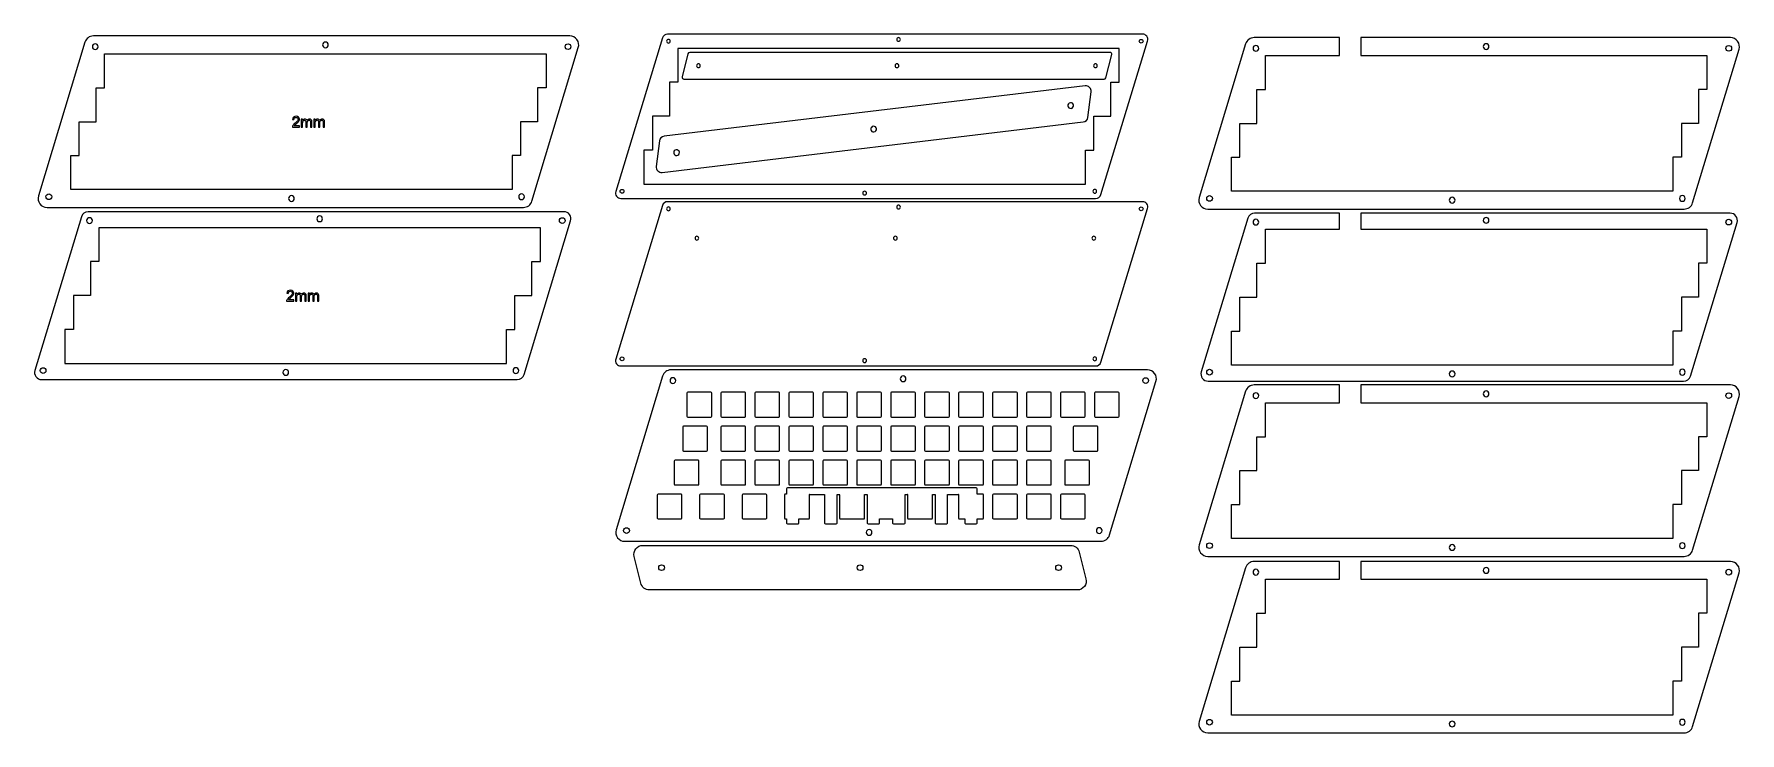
# Model space of a CAD drawing. Header units: millimetres. Extents: x -495 to 462, y -196 to 196.
import ezdxf

# ---------------------------------------------------------------- set-up
doc = ezdxf.new("R2010")
doc.units = ezdxf.units.MM
doc.header["$MEASUREMENT"] = 0
doc.layers.add('Layer 1', color=7, linetype='Continuous')

msp = doc.modelspace()

# ---------------------------------------------------------------- linework, layer by layer
at = {"layer": 'Layer 1', "color": 250, "lineweight": 20}
for points, knots in [([(-461.2453, 194.8317), (-372.1773, 194.8317), (-283.1093, 194.8317), (-194.0413, 194.8317), (-194.0413, 194.8317), (-192.4073, 194.8317), (-191.0014, 194.1246), (-190.0271, 192.8127), (-190.0271, 192.8127), (-189.0529, 191.5009), (-188.7824, 189.9506), (-189.2548, 188.3863), (-189.2548, 188.3863), (-189.2548, 188.3863), (-215.2851, 102.1864), (-215.2851, 102.1864), (-215.2851, 102.1864), (-215.9326, 100.0423), (-217.8319, 98.6318), (-220.0716, 98.6318), (-220.0716, 98.6318), (-220.0716, 98.6318), (-487.2755, 98.6318), (-487.2755, 98.6318), (-487.2755, 98.6318), (-488.9095, 98.6318), (-490.3154, 99.3389), (-491.2897, 100.6507), (-491.2897, 100.6507), (-492.2639, 101.9626), (-492.5344, 103.5129), (-492.062, 105.0772), (-492.062, 105.0772), (-492.062, 105.0772), (-466.0318, 191.2771), (-466.0318, 191.2771), (-466.0318, 191.2771), (-465.3843, 193.4212), (-463.485, 194.8317), (-461.2453, 194.8317)], [0, 0, 0, 0, 0.09090909, 0.09090909, 0.09090909, 0.09090909, 0.18181818, 0.18181818, 0.18181818, 0.18181818, 0.27272727, 0.27272727, 0.27272727, 0.27272727, 0.36363636, 0.36363636, 0.36363636, 0.36363636, 0.45454545, 0.45454545, 0.45454545, 0.45454545, 0.54545455, 0.54545455, 0.54545455, 0.54545455, 0.63636364, 0.63636364, 0.63636364, 0.63636364, 0.72727273, 0.72727273, 0.72727273, 0.72727273, 0.81818182, 0.81818182, 0.81818182, 0.81818182, 1, 1, 1, 1]), ([(-331.1334, 191.4317), (-330.2497, 191.4317), (-329.5334, 190.7154), (-329.5334, 189.8317), (-329.5334, 189.8317), (-329.5334, 188.948), (-330.2497, 188.2317), (-331.1334, 188.2317), (-331.1334, 188.2317), (-332.0171, 188.2317), (-332.7334, 188.948), (-332.7334, 189.8317), (-332.7334, 189.8317), (-332.7334, 190.7154), (-332.0171, 191.4317), (-331.1334, 191.4317)], [0, 0, 0, 0, 0.2, 0.2, 0.2, 0.2, 0.4, 0.4, 0.4, 0.4, 0.6, 0.6, 0.6, 0.6, 1, 1, 1, 1]), ([(-168.2985, 107.557), (-168.2985, 107.557), (-142.0739, 193.757), (-142.0739, 193.757), (-142.0739, 193.757), (-141.6834, 195.0406), (-140.5455, 195.8838), (-139.2038, 195.8838), (-139.2038, 195.8838), (-139.2038, 195.8838), (127.1746, 195.8838), (127.1746, 195.8838), (127.1746, 195.8838), (128.1561, 195.8838), (129.0006, 195.4585), (129.5849, 194.6699), (129.5849, 194.6699), (130.1693, 193.8813), (130.3304, 192.9496), (130.0447, 192.0106), (130.0447, 192.0106), (130.0447, 192.0106), (103.8201, 105.8106), (103.8201, 105.8106), (103.8201, 105.8106), (103.4296, 104.527), (102.2917, 103.6838), (100.95, 103.6838), (100.95, 103.6838), (100.95, 103.6838), (-165.4284, 103.6838), (-165.4284, 103.6838), (-165.4284, 103.6838), (-166.4099, 103.6838), (-167.2544, 104.1091), (-167.8387, 104.8977), (-167.8387, 104.8977), (-168.4231, 105.6863), (-168.5842, 106.618), (-168.2985, 107.557)], [0, 0, 0, 0, 0.09090909, 0.09090909, 0.09090909, 0.09090909, 0.18181818, 0.18181818, 0.18181818, 0.18181818, 0.27272727, 0.27272727, 0.27272727, 0.27272727, 0.36363636, 0.36363636, 0.36363636, 0.36363636, 0.45454545, 0.45454545, 0.45454545, 0.45454545, 0.54545455, 0.54545455, 0.54545455, 0.54545455, 0.63636364, 0.63636364, 0.63636364, 0.63636364, 0.72727273, 0.72727273, 0.72727273, 0.72727273, 0.81818182, 0.81818182, 0.81818182, 0.81818182, 1, 1, 1, 1]), ([(-138.7138, 192.9337), (-138.1339, 192.9337), (-137.6638, 192.4636), (-137.6638, 191.8837), (-137.6638, 191.8837), (-137.6638, 191.3038), (-138.1339, 190.8337), (-138.7138, 190.8337), (-138.7138, 190.8337), (-139.2937, 190.8337), (-139.7638, 191.3038), (-139.7638, 191.8837), (-139.7638, 191.8837), (-139.7638, 192.4636), (-139.2937, 192.9337), (-138.7138, 192.9337)], [0, 0, 0, 0, 0.2, 0.2, 0.2, 0.2, 0.4, 0.4, 0.4, 0.4, 0.6, 0.6, 0.6, 0.6, 1, 1, 1, 1]), ([(-9.6019, 193.9337), (-9.022, 193.9337), (-8.5519, 193.4636), (-8.5519, 192.8837), (-8.5519, 192.8837), (-8.5519, 192.3038), (-9.022, 191.8337), (-9.6019, 191.8337), (-9.6019, 191.8337), (-10.1818, 191.8337), (-10.6519, 192.3038), (-10.6519, 192.8837), (-10.6519, 192.8837), (-10.6519, 193.4636), (-10.1818, 193.9337), (-9.6019, 193.9337)], [0, 0, 0, 0, 0.2, 0.2, 0.2, 0.2, 0.4, 0.4, 0.4, 0.4, 0.6, 0.6, 0.6, 0.6, 1, 1, 1, 1]), ([(126.4902, 192.9337), (125.9103, 192.9337), (125.4402, 192.4636), (125.4402, 191.8837), (125.4402, 191.8837), (125.4402, 191.3038), (125.9103, 190.8337), (126.4902, 190.8337), (126.4902, 190.8337), (127.0701, 190.8337), (127.5402, 191.3038), (127.5402, 191.8837), (127.5402, 191.8837), (127.5402, 192.4636), (127.0701, 192.9337), (126.4902, 192.9337)], [0, 0, 0, 0, 0.2, 0.2, 0.2, 0.2, 0.4, 0.4, 0.4, 0.4, 0.6, 0.6, 0.6, 0.6, 1, 1, 1, 1]), ([(189.8702, 193.8976), (189.8702, 193.8976), (237.7822, 193.8976), (237.7822, 193.8976), (237.7822, 193.8976), (237.7822, 193.8976), (237.7822, 183.8976), (237.7822, 183.8976), (237.7822, 183.8976), (237.7822, 183.8976), (196.1571, 183.8976), (196.1571, 183.8976), (196.1571, 183.8976), (196.1571, 183.8976), (196.1571, 164.8476), (196.1571, 164.8476), (196.1571, 164.8476), (196.1571, 164.8476), (191.3946, 164.8476), (191.3946, 164.8476), (191.3946, 164.8476), (191.3946, 164.8476), (191.3946, 145.7976), (191.3946, 145.7976), (191.3946, 145.7976), (191.3946, 145.7976), (181.8695, 145.7977), (181.8695, 145.7977), (181.8695, 145.7977), (181.8695, 145.7977), (181.8695, 126.7477), (181.8695, 126.7477), (181.8695, 126.7477), (181.8695, 126.7477), (177.1071, 126.7477), (177.1071, 126.7477), (177.1071, 126.7477), (177.1071, 126.7477), (177.1071, 107.6977), (177.1071, 107.6977), (177.1071, 107.6977), (177.1071, 107.6977), (424.757, 107.6977), (424.757, 107.6977), (424.757, 107.6977), (424.757, 107.6977), (424.757, 126.7477), (424.757, 126.7477), (424.757, 126.7477), (424.757, 126.7477), (429.5195, 126.7477), (429.5195, 126.7477), (429.5195, 126.7477), (429.5195, 126.7477), (429.5195, 145.7977), (429.5195, 145.7977), (429.5195, 145.7977), (429.5195, 145.7977), (439.0446, 145.7976), (439.0446, 145.7976), (439.0446, 145.7976), (439.0446, 145.7976), (439.0446, 164.8476), (439.0446, 164.8476), (439.0446, 164.8476), (439.0446, 164.8476), (443.8071, 164.8476), (443.8071, 164.8476), (443.8071, 164.8476), (443.8071, 164.8476), (443.8071, 183.8976), (443.8071, 183.8976), (443.8071, 183.8976), (443.8071, 183.8976), (249.7822, 183.8976), (249.7822, 183.8976), (249.7822, 183.8976), (249.7822, 183.8976), (249.7822, 193.8976), (249.7822, 193.8976), (249.7822, 193.8976), (249.7822, 193.8976), (457.0742, 193.8976), (457.0742, 193.8976), (457.0742, 193.8976), (458.7082, 193.8976), (460.1141, 193.1905), (461.0884, 191.8786), (461.0884, 191.8786), (462.0626, 190.5668), (462.3331, 189.0165), (461.8607, 187.4522), (461.8607, 187.4522), (461.8607, 187.4522), (435.8304, 101.2523), (435.8304, 101.2523), (435.8304, 101.2523), (435.1829, 99.1082), (433.2836, 97.6977), (431.0439, 97.6977), (431.0439, 97.6977), (431.0439, 97.6977), (163.84, 97.6977), (163.84, 97.6977), (163.84, 97.6977), (162.206, 97.6977), (160.8001, 98.4048), (159.8258, 99.7166), (159.8258, 99.7166), (158.8516, 101.0285), (158.5811, 102.5788), (159.0535, 104.1431), (159.0535, 104.1431), (159.0535, 104.1431), (185.0837, 190.343), (185.0837, 190.343), (185.0837, 190.343), (185.7312, 192.4871), (187.6305, 193.8976), (189.8702, 193.8976)], [0, 0, 0, 0, 0.03225806, 0.03225806, 0.03225806, 0.03225806, 0.06451613, 0.06451613, 0.06451613, 0.06451613, 0.09677419, 0.09677419, 0.09677419, 0.09677419, 0.12903226, 0.12903226, 0.12903226, 0.12903226, 0.16129032, 0.16129032, 0.16129032, 0.16129032, 0.19354839, 0.19354839, 0.19354839, 0.19354839, 0.22580645, 0.22580645, 0.22580645, 0.22580645, 0.25806452, 0.25806452, 0.25806452, 0.25806452, 0.29032258, 0.29032258, 0.29032258, 0.29032258, 0.32258065, 0.32258065, 0.32258065, 0.32258065, 0.35483871, 0.35483871, 0.35483871, 0.35483871, 0.38709677, 0.38709677, 0.38709677, 0.38709677, 0.41935484, 0.41935484, 0.41935484, 0.41935484, 0.4516129, 0.4516129, 0.4516129, 0.4516129, 0.48387097, 0.48387097, 0.48387097, 0.48387097, 0.51612903, 0.51612903, 0.51612903, 0.51612903, 0.5483871, 0.5483871, 0.5483871, 0.5483871, 0.58064516, 0.58064516, 0.58064516, 0.58064516, 0.61290323, 0.61290323, 0.61290323, 0.61290323, 0.64516129, 0.64516129, 0.64516129, 0.64516129, 0.67741935, 0.67741935, 0.67741935, 0.67741935, 0.70967742, 0.70967742, 0.70967742, 0.70967742, 0.74193548, 0.74193548, 0.74193548, 0.74193548, 0.77419355, 0.77419355, 0.77419355, 0.77419355, 0.80645161, 0.80645161, 0.80645161, 0.80645161, 0.83870968, 0.83870968, 0.83870968, 0.83870968, 0.87096774, 0.87096774, 0.87096774, 0.87096774, 0.90322581, 0.90322581, 0.90322581, 0.90322581, 0.93548387, 0.93548387, 0.93548387, 0.93548387, 1, 1, 1, 1]), ([(-454.9584, 184.8317), (-454.9584, 184.8317), (-454.9584, 165.7817), (-454.9584, 165.7817), (-454.9584, 165.7817), (-454.9584, 165.7817), (-459.7209, 165.7817), (-459.7209, 165.7817), (-459.7209, 165.7817), (-459.7209, 165.7817), (-459.7209, 146.7317), (-459.7209, 146.7317), (-459.7209, 146.7317), (-459.7209, 146.7317), (-469.246, 146.7318), (-469.246, 146.7318), (-469.246, 146.7318), (-469.246, 146.7318), (-469.246, 127.6818), (-469.246, 127.6818), (-469.246, 127.6818), (-469.246, 127.6818), (-474.0084, 127.6818), (-474.0084, 127.6818), (-474.0084, 127.6818), (-474.0084, 127.6818), (-474.0084, 108.6318), (-474.0084, 108.6318), (-474.0084, 108.6318), (-474.0084, 108.6318), (-226.3585, 108.6318), (-226.3585, 108.6318), (-226.3585, 108.6318), (-226.3585, 108.6318), (-226.3585, 127.6818), (-226.3585, 127.6818), (-226.3585, 127.6818), (-226.3585, 127.6818), (-221.596, 127.6818), (-221.596, 127.6818), (-221.596, 127.6818), (-221.596, 127.6818), (-221.596, 146.7318), (-221.596, 146.7318), (-221.596, 146.7318), (-221.596, 146.7318), (-212.0709, 146.7317), (-212.0709, 146.7317), (-212.0709, 146.7317), (-212.0709, 146.7317), (-212.0709, 165.7817), (-212.0709, 165.7817), (-212.0709, 165.7817), (-212.0709, 165.7817), (-207.3084, 165.7817), (-207.3084, 165.7817), (-207.3084, 165.7817), (-207.3084, 165.7817), (-207.3084, 184.8317), (-207.3084, 184.8317), (-207.3084, 184.8317), (-289.8584, 184.8317), (-372.4084, 184.8317), (-454.9584, 184.8317)], [0, 0, 0, 0, 0.05882353, 0.05882353, 0.05882353, 0.05882353, 0.11764706, 0.11764706, 0.11764706, 0.11764706, 0.17647059, 0.17647059, 0.17647059, 0.17647059, 0.23529412, 0.23529412, 0.23529412, 0.23529412, 0.29411765, 0.29411765, 0.29411765, 0.29411765, 0.35294118, 0.35294118, 0.35294118, 0.35294118, 0.41176471, 0.41176471, 0.41176471, 0.41176471, 0.47058824, 0.47058824, 0.47058824, 0.47058824, 0.52941176, 0.52941176, 0.52941176, 0.52941176, 0.58823529, 0.58823529, 0.58823529, 0.58823529, 0.64705882, 0.64705882, 0.64705882, 0.64705882, 0.70588235, 0.70588235, 0.70588235, 0.70588235, 0.76470588, 0.76470588, 0.76470588, 0.76470588, 0.82352941, 0.82352941, 0.82352941, 0.82352941, 0.88235294, 0.88235294, 0.88235294, 0.88235294, 1, 1, 1, 1]), ([(-460.2453, 190.4317), (-459.3616, 190.4317), (-458.6453, 189.7154), (-458.6453, 188.8317), (-458.6453, 188.8317), (-458.6453, 187.948), (-459.3616, 187.2317), (-460.2453, 187.2317), (-460.2453, 187.2317), (-461.129, 187.2317), (-461.8453, 187.948), (-461.8453, 188.8317), (-461.8453, 188.8317), (-461.8453, 189.7154), (-461.129, 190.4317), (-460.2453, 190.4317)], [0, 0, 0, 0, 0.2, 0.2, 0.2, 0.2, 0.4, 0.4, 0.4, 0.4, 0.6, 0.6, 0.6, 0.6, 1, 1, 1, 1]), ([(-195.0413, 190.4317), (-195.925, 190.4317), (-196.6413, 189.7154), (-196.6413, 188.8317), (-196.6413, 188.8317), (-196.6413, 187.948), (-195.925, 187.2317), (-195.0413, 187.2317), (-195.0413, 187.2317), (-194.1576, 187.2317), (-193.4413, 187.948), (-193.4413, 188.8317), (-193.4413, 188.8317), (-193.4413, 189.7154), (-194.1576, 190.4317), (-195.0413, 190.4317)], [0, 0, 0, 0, 0.2, 0.2, 0.2, 0.2, 0.4, 0.4, 0.4, 0.4, 0.6, 0.6, 0.6, 0.6, 1, 1, 1, 1]), ([(-133.4269, 187.8837), (-133.4269, 187.8837), (114.2231, 187.8837), (114.2231, 187.8837), (114.2231, 187.8837), (114.2231, 187.8837), (114.2231, 168.8337), (114.2231, 168.8337), (114.2231, 168.8337), (114.2231, 168.8337), (109.4606, 168.8337), (109.4606, 168.8337), (109.4606, 168.8337), (109.4606, 168.8337), (109.4606, 149.7837), (109.4606, 149.7837), (109.4606, 149.7837), (109.4606, 149.7837), (99.9355, 149.7838), (99.9355, 149.7838), (99.9355, 149.7838), (99.9355, 149.7838), (99.9355, 130.7338), (99.9355, 130.7338), (99.9355, 130.7338), (99.9355, 130.7338), (95.173, 130.7338), (95.173, 130.7338), (95.173, 130.7338), (95.173, 130.7338), (95.173, 111.6838), (95.173, 111.6838), (95.173, 111.6838), (95.173, 111.6838), (-152.4769, 111.6838), (-152.4769, 111.6838), (-152.4769, 111.6838), (-152.4769, 111.6838), (-152.4769, 130.7338), (-152.4769, 130.7338), (-152.4769, 130.7338), (-152.4769, 130.7338), (-147.7145, 130.7338), (-147.7145, 130.7338), (-147.7145, 130.7338), (-147.7145, 130.7338), (-147.7145, 149.7838), (-147.7145, 149.7838), (-147.7145, 149.7838), (-147.7145, 149.7838), (-138.1894, 149.7837), (-138.1894, 149.7837), (-138.1894, 149.7837), (-138.1894, 149.7837), (-138.1894, 168.8337), (-138.1894, 168.8337), (-138.1894, 168.8337), (-138.1894, 168.8337), (-133.4269, 168.8337), (-133.4269, 168.8337), (-133.4269, 168.8337), (-133.4269, 168.8337), (-133.4269, 187.8837), (-133.4269, 187.8837)], [0, 0, 0, 0, 0.05882353, 0.05882353, 0.05882353, 0.05882353, 0.11764706, 0.11764706, 0.11764706, 0.11764706, 0.17647059, 0.17647059, 0.17647059, 0.17647059, 0.23529412, 0.23529412, 0.23529412, 0.23529412, 0.29411765, 0.29411765, 0.29411765, 0.29411765, 0.35294118, 0.35294118, 0.35294118, 0.35294118, 0.41176471, 0.41176471, 0.41176471, 0.41176471, 0.47058824, 0.47058824, 0.47058824, 0.47058824, 0.52941176, 0.52941176, 0.52941176, 0.52941176, 0.58823529, 0.58823529, 0.58823529, 0.58823529, 0.64705882, 0.64705882, 0.64705882, 0.64705882, 0.70588235, 0.70588235, 0.70588235, 0.70588235, 0.76470588, 0.76470588, 0.76470588, 0.76470588, 0.82352941, 0.82352941, 0.82352941, 0.82352941, 0.88235294, 0.88235294, 0.88235294, 0.88235294, 1, 1, 1, 1]), ([(-126.7641, 185.6471), (-126.7641, 185.6471), (108.9854, 185.6471), (108.9854, 185.6471), (108.9854, 185.6471), (109.3037, 185.6471), (109.5777, 185.5134), (109.7736, 185.2625), (109.7736, 185.2625), (109.9695, 185.0116), (110.0328, 184.7134), (109.9556, 184.4046), (109.9556, 184.4046), (109.9556, 184.4046), (106.7056, 171.4046), (106.7056, 171.4046), (106.7056, 171.4046), (106.5929, 170.9536), (106.2003, 170.6471), (105.7354, 170.6471), (105.7354, 170.6471), (105.7354, 170.6471), (-130.0141, 170.6471), (-130.0141, 170.6471), (-130.0141, 170.6471), (-130.3324, 170.6471), (-130.6064, 170.7808), (-130.8023, 171.0317), (-130.8023, 171.0317), (-130.9982, 171.2826), (-131.0615, 171.5808), (-130.9843, 171.8896), (-130.9843, 171.8896), (-130.9843, 171.8896), (-127.7343, 184.8896), (-127.7343, 184.8896), (-127.7343, 184.8896), (-127.6216, 185.3406), (-127.229, 185.6471), (-126.7641, 185.6471)], [0, 0, 0, 0, 0.09090909, 0.09090909, 0.09090909, 0.09090909, 0.18181818, 0.18181818, 0.18181818, 0.18181818, 0.27272727, 0.27272727, 0.27272727, 0.27272727, 0.36363636, 0.36363636, 0.36363636, 0.36363636, 0.45454545, 0.45454545, 0.45454545, 0.45454545, 0.54545455, 0.54545455, 0.54545455, 0.54545455, 0.63636364, 0.63636364, 0.63636364, 0.63636364, 0.72727273, 0.72727273, 0.72727273, 0.72727273, 0.81818182, 0.81818182, 0.81818182, 0.81818182, 1, 1, 1, 1]), ([(190.8702, 189.4976), (191.7539, 189.4976), (192.4702, 188.7813), (192.4702, 187.8976), (192.4702, 187.8976), (192.4702, 187.0139), (191.7539, 186.2976), (190.8702, 186.2976), (190.8702, 186.2976), (189.9865, 186.2976), (189.2702, 187.0139), (189.2702, 187.8976), (189.2702, 187.8976), (189.2702, 188.7813), (189.9865, 189.4976), (190.8702, 189.4976)], [0, 0, 0, 0, 0.2, 0.2, 0.2, 0.2, 0.4, 0.4, 0.4, 0.4, 0.6, 0.6, 0.6, 0.6, 1, 1, 1, 1]), ([(319.9821, 190.4976), (320.8658, 190.4976), (321.5821, 189.7813), (321.5821, 188.8976), (321.5821, 188.8976), (321.5821, 188.0139), (320.8658, 187.2976), (319.9821, 187.2976), (319.9821, 187.2976), (319.0984, 187.2976), (318.3821, 188.0139), (318.3821, 188.8976), (318.3821, 188.8976), (318.3821, 189.7813), (319.0984, 190.4976), (319.9821, 190.4976)], [0, 0, 0, 0, 0.2, 0.2, 0.2, 0.2, 0.4, 0.4, 0.4, 0.4, 0.6, 0.6, 0.6, 0.6, 1, 1, 1, 1]), ([(456.0742, 189.4976), (455.1905, 189.4976), (454.4742, 188.7813), (454.4742, 187.8976), (454.4742, 187.8976), (454.4742, 187.0139), (455.1905, 186.2976), (456.0742, 186.2976), (456.0742, 186.2976), (456.9579, 186.2976), (457.6742, 187.0139), (457.6742, 187.8976), (457.6742, 187.8976), (457.6742, 188.7813), (456.9579, 189.4976), (456.0742, 189.4976)], [0, 0, 0, 0, 0.2, 0.2, 0.2, 0.2, 0.4, 0.4, 0.4, 0.4, 0.6, 0.6, 0.6, 0.6, 1, 1, 1, 1]), ([(-121.8593, 179.1971), (-121.2794, 179.1971), (-120.8093, 178.727), (-120.8093, 178.1471), (-120.8093, 178.1471), (-120.8093, 177.5672), (-121.2794, 177.0971), (-121.8593, 177.0971), (-121.8593, 177.0971), (-122.4392, 177.0971), (-122.9093, 177.5672), (-122.9093, 178.1471), (-122.9093, 178.1471), (-122.9093, 178.727), (-122.4392, 179.1971), (-121.8593, 179.1971)], [0, 0, 0, 0, 0.2, 0.2, 0.2, 0.2, 0.4, 0.4, 0.4, 0.4, 0.6, 0.6, 0.6, 0.6, 1, 1, 1, 1]), ([(-10.5144, 179.1971), (-9.9345, 179.1971), (-9.4644, 178.727), (-9.4644, 178.1471), (-9.4644, 178.1471), (-9.4644, 177.5672), (-9.9345, 177.0971), (-10.5144, 177.0971), (-10.5144, 177.0971), (-11.0943, 177.0971), (-11.5644, 177.5672), (-11.5644, 178.1471), (-11.5644, 178.1471), (-11.5644, 178.727), (-11.0943, 179.1971), (-10.5144, 179.1971)], [0, 0, 0, 0, 0.2, 0.2, 0.2, 0.2, 0.4, 0.4, 0.4, 0.4, 0.6, 0.6, 0.6, 0.6, 1, 1, 1, 1]), ([(100.8306, 179.1971), (101.4105, 179.1971), (101.8806, 178.727), (101.8806, 178.1471), (101.8806, 178.1471), (101.8806, 177.5672), (101.4105, 177.0971), (100.8306, 177.0971), (100.8306, 177.0971), (100.2507, 177.0971), (99.7806, 177.5672), (99.7806, 178.1471), (99.7806, 178.1471), (99.7806, 178.727), (100.2507, 179.1971), (100.8306, 179.1971)], [0, 0, 0, 0, 0.2, 0.2, 0.2, 0.2, 0.4, 0.4, 0.4, 0.4, 0.6, 0.6, 0.6, 0.6, 1, 1, 1, 1]), ([(93.9615, 146.5686), (93.9615, 146.5686), (-142.2306, 118.3109), (-142.2306, 118.3109), (-142.2306, 118.3109), (-143.1789, 118.1974), (-144.0426, 118.4979), (-144.7155, 119.1756), (-144.7155, 119.1756), (-145.3885, 119.8532), (-145.6831, 120.7189), (-145.5632, 121.6663), (-145.5632, 121.6663), (-145.5632, 121.6663), (-143.7511, 135.983), (-143.7511, 135.983), (-143.7511, 135.983), (-143.576, 137.3666), (-142.516, 138.4194), (-141.1312, 138.585), (-141.1312, 138.585), (-141.1312, 138.585), (95.0609, 166.8427), (95.0609, 166.8427), (95.0609, 166.8427), (96.0091, 166.9562), (96.8729, 166.6557), (97.5458, 165.978), (97.5458, 165.978), (98.2188, 165.3004), (98.5134, 164.4347), (98.3935, 163.4873), (98.3935, 163.4873), (98.3935, 163.4873), (96.5814, 149.1706), (96.5814, 149.1706), (96.5814, 149.1706), (96.4063, 147.787), (95.3462, 146.7342), (93.9615, 146.5686)], [0, 0, 0, 0, 0.09090909, 0.09090909, 0.09090909, 0.09090909, 0.18181818, 0.18181818, 0.18181818, 0.18181818, 0.27272727, 0.27272727, 0.27272727, 0.27272727, 0.36363636, 0.36363636, 0.36363636, 0.36363636, 0.45454545, 0.45454545, 0.45454545, 0.45454545, 0.54545455, 0.54545455, 0.54545455, 0.54545455, 0.63636364, 0.63636364, 0.63636364, 0.63636364, 0.72727273, 0.72727273, 0.72727273, 0.72727273, 0.81818182, 0.81818182, 0.81818182, 0.81818182, 1, 1, 1, 1]), ([(87.1617, 154.215), (86.2843, 154.11), (85.488, 154.7361), (85.383, 155.6136), (85.383, 155.6136), (85.278, 156.491), (85.9042, 157.2873), (86.7816, 157.3923), (86.7816, 157.3923), (87.6591, 157.4973), (88.4554, 156.8711), (88.5603, 155.9937), (88.5603, 155.9937), (88.6653, 155.1163), (88.0392, 154.3199), (87.1617, 154.215)], [0, 0, 0, 0, 0.2, 0.2, 0.2, 0.2, 0.4, 0.4, 0.4, 0.4, 0.6, 0.6, 0.6, 0.6, 1, 1, 1, 1]), ([(-23.3947, 140.9881), (-24.2722, 140.8832), (-25.0685, 141.5093), (-25.1735, 142.3867), (-25.1735, 142.3867), (-25.2785, 143.2642), (-24.6523, 144.0605), (-23.7749, 144.1655), (-23.7749, 144.1655), (-22.8974, 144.2705), (-22.1011, 143.6443), (-21.9961, 142.7669), (-21.9961, 142.7669), (-21.8912, 141.8894), (-22.5173, 141.0931), (-23.3947, 140.9881)], [0, 0, 0, 0, 0.2, 0.2, 0.2, 0.2, 0.4, 0.4, 0.4, 0.4, 0.6, 0.6, 0.6, 0.6, 1, 1, 1, 1]), ([(-133.9513, 127.7613), (-134.8288, 127.6563), (-135.6251, 128.2825), (-135.7301, 129.1599), (-135.7301, 129.1599), (-135.8351, 130.0373), (-135.2089, 130.8337), (-134.3315, 130.9386), (-134.3315, 130.9386), (-133.454, 131.0436), (-132.6577, 130.4175), (-132.5527, 129.54), (-132.5527, 129.54), (-132.4478, 128.6626), (-133.0739, 127.8663), (-133.9513, 127.7613)], [0, 0, 0, 0, 0.2, 0.2, 0.2, 0.2, 0.4, 0.4, 0.4, 0.4, 0.6, 0.6, 0.6, 0.6, 1, 1, 1, 1]), ([(-486.2755, 103.0318), (-485.3918, 103.0318), (-484.6755, 103.7481), (-484.6755, 104.6318), (-484.6755, 104.6318), (-484.6755, 105.5155), (-485.3918, 106.2318), (-486.2755, 106.2318), (-486.2755, 106.2318), (-487.1592, 106.2318), (-487.8755, 105.5155), (-487.8755, 104.6318), (-487.8755, 104.6318), (-487.8755, 103.7481), (-487.1592, 103.0318), (-486.2755, 103.0318)], [0, 0, 0, 0, 0.2, 0.2, 0.2, 0.2, 0.4, 0.4, 0.4, 0.4, 0.6, 0.6, 0.6, 0.6, 1, 1, 1, 1]), ([(-221.0716, 103.0318), (-221.9553, 103.0318), (-222.6716, 103.7481), (-222.6716, 104.6318), (-222.6716, 104.6318), (-222.6716, 105.5155), (-221.9553, 106.2318), (-221.0716, 106.2318), (-221.0716, 106.2318), (-220.1879, 106.2318), (-219.4716, 105.5155), (-219.4716, 104.6318), (-219.4716, 104.6318), (-219.4716, 103.7481), (-220.1879, 103.0318), (-221.0716, 103.0318)], [0, 0, 0, 0, 0.2, 0.2, 0.2, 0.2, 0.4, 0.4, 0.4, 0.4, 0.6, 0.6, 0.6, 0.6, 1, 1, 1, 1]), ([(-164.744, 106.6338), (-164.1641, 106.6338), (-163.694, 107.1039), (-163.694, 107.6838), (-163.694, 107.6838), (-163.694, 108.2637), (-164.1641, 108.7338), (-164.744, 108.7338), (-164.744, 108.7338), (-165.3239, 108.7338), (-165.794, 108.2637), (-165.794, 107.6838), (-165.794, 107.6838), (-165.794, 107.1039), (-165.3239, 106.6338), (-164.744, 106.6338)], [0, 0, 0, 0, 0.2, 0.2, 0.2, 0.2, 0.4, 0.4, 0.4, 0.4, 0.6, 0.6, 0.6, 0.6, 1, 1, 1, 1]), ([(-28.6519, 107.7338), (-28.072, 107.7338), (-27.6019, 107.2637), (-27.6019, 106.6838), (-27.6019, 106.6838), (-27.6019, 106.1039), (-28.072, 105.6338), (-28.6519, 105.6338), (-28.6519, 105.6338), (-29.2318, 105.6338), (-29.7019, 106.1039), (-29.7019, 106.6838), (-29.7019, 106.6838), (-29.7019, 107.2637), (-29.2318, 107.7338), (-28.6519, 107.7338)], [0, 0, 0, 0, 0.2, 0.2, 0.2, 0.2, 0.4, 0.4, 0.4, 0.4, 0.6, 0.6, 0.6, 0.6, 1, 1, 1, 1]), ([(100.4599, 106.6338), (99.88, 106.6338), (99.4099, 107.1039), (99.4099, 107.6838), (99.4099, 107.6838), (99.4099, 108.2637), (99.88, 108.7338), (100.4599, 108.7338), (100.4599, 108.7338), (101.0398, 108.7338), (101.5099, 108.2637), (101.5099, 107.6838), (101.5099, 107.6838), (101.5099, 107.1039), (101.0398, 106.6338), (100.4599, 106.6338)], [0, 0, 0, 0, 0.2, 0.2, 0.2, 0.2, 0.4, 0.4, 0.4, 0.4, 0.6, 0.6, 0.6, 0.6, 1, 1, 1, 1]), ([(164.84, 102.0977), (165.7237, 102.0977), (166.44, 102.814), (166.44, 103.6977), (166.44, 103.6977), (166.44, 104.5814), (165.7237, 105.2977), (164.84, 105.2977), (164.84, 105.2977), (163.9563, 105.2977), (163.24, 104.5814), (163.24, 103.6977), (163.24, 103.6977), (163.24, 102.814), (163.9563, 102.0977), (164.84, 102.0977)], [0, 0, 0, 0, 0.2, 0.2, 0.2, 0.2, 0.4, 0.4, 0.4, 0.4, 0.6, 0.6, 0.6, 0.6, 1, 1, 1, 1]), ([(430.0439, 102.0977), (429.1602, 102.0977), (428.4439, 102.814), (428.4439, 103.6977), (428.4439, 103.6977), (428.4439, 104.5814), (429.1602, 105.2977), (430.0439, 105.2977), (430.0439, 105.2977), (430.9276, 105.2977), (431.6439, 104.5814), (431.6439, 103.6977), (431.6439, 103.6977), (431.6439, 102.814), (430.9276, 102.0977), (430.0439, 102.0977)], [0, 0, 0, 0, 0.2, 0.2, 0.2, 0.2, 0.4, 0.4, 0.4, 0.4, 0.6, 0.6, 0.6, 0.6, 1, 1, 1, 1]), ([(-494.1474, 7.2011), (-494.1474, 7.2011), (-468.0221, 93.4011), (-468.0221, 93.4011), (-468.0221, 93.4011), (-467.5028, 95.1145), (-465.9844, 96.2409), (-464.194, 96.2409), (-464.194, 96.2409), (-464.194, 96.2409), (-197.4034, 96.2409), (-197.4034, 96.2409), (-197.4034, 96.2409), (-196.0955, 96.2409), (-194.9701, 95.6745), (-194.1908, 94.6241), (-194.1908, 94.6241), (-193.4116, 93.5736), (-193.1959, 92.3324), (-193.5753, 91.0807), (-193.5753, 91.0807), (-193.5753, 91.0807), (-219.7007, 4.8807), (-219.7007, 4.8807), (-219.7007, 4.8807), (-220.22, 3.1673), (-221.7384, 2.0409), (-223.5288, 2.0409), (-223.5288, 2.0409), (-223.5288, 2.0409), (-490.3193, 2.0409), (-490.3193, 2.0409), (-490.3193, 2.0409), (-491.6272, 2.0409), (-492.7526, 2.6073), (-493.5319, 3.6577), (-493.5319, 3.6577), (-494.3111, 4.7082), (-494.5268, 5.9494), (-494.1474, 7.2011)], [0, 0, 0, 0, 0.09090909, 0.09090909, 0.09090909, 0.09090909, 0.18181818, 0.18181818, 0.18181818, 0.18181818, 0.27272727, 0.27272727, 0.27272727, 0.27272727, 0.36363636, 0.36363636, 0.36363636, 0.36363636, 0.45454545, 0.45454545, 0.45454545, 0.45454545, 0.54545455, 0.54545455, 0.54545455, 0.54545455, 0.63636364, 0.63636364, 0.63636364, 0.63636364, 0.72727273, 0.72727273, 0.72727273, 0.72727273, 0.81818182, 0.81818182, 0.81818182, 0.81818182, 1, 1, 1, 1]), ([(-350.1834, 105.2318), (-349.2997, 105.2318), (-348.5834, 104.5155), (-348.5834, 103.6318), (-348.5834, 103.6318), (-348.5834, 102.7481), (-349.2997, 102.0318), (-350.1834, 102.0318), (-350.1834, 102.0318), (-351.0671, 102.0318), (-351.7834, 102.7481), (-351.7834, 103.6318), (-351.7834, 103.6318), (-351.7834, 104.5155), (-351.0671, 105.2318), (-350.1834, 105.2318)], [0, 0, 0, 0, 0.2, 0.2, 0.2, 0.2, 0.4, 0.4, 0.4, 0.4, 0.6, 0.6, 0.6, 0.6, 1, 1, 1, 1]), ([(-168.2985, 13.5255), (-168.2985, 13.5255), (-142.0739, 99.7255), (-142.0739, 99.7255), (-142.0739, 99.7255), (-141.6834, 101.0091), (-140.5455, 101.8523), (-139.2038, 101.8523), (-139.2038, 101.8523), (-139.2038, 101.8523), (127.1746, 101.8523), (127.1746, 101.8523), (127.1746, 101.8523), (128.1561, 101.8523), (129.0006, 101.427), (129.5849, 100.6384), (129.5849, 100.6384), (130.1693, 99.8498), (130.3304, 98.9181), (130.0447, 97.9791), (130.0447, 97.9791), (130.0447, 97.9791), (103.8201, 11.7791), (103.8201, 11.7791), (103.8201, 11.7791), (103.4296, 10.4955), (102.2917, 9.6523), (100.95, 9.6523), (100.95, 9.6523), (100.95, 9.6523), (-165.4284, 9.6523), (-165.4284, 9.6523), (-165.4284, 9.6523), (-166.4099, 9.6523), (-167.2544, 10.0776), (-167.8387, 10.8662), (-167.8387, 10.8662), (-168.4231, 11.6548), (-168.5842, 12.5865), (-168.2985, 13.5255)], [0, 0, 0, 0, 0.09090909, 0.09090909, 0.09090909, 0.09090909, 0.18181818, 0.18181818, 0.18181818, 0.18181818, 0.27272727, 0.27272727, 0.27272727, 0.27272727, 0.36363636, 0.36363636, 0.36363636, 0.36363636, 0.45454545, 0.45454545, 0.45454545, 0.45454545, 0.54545455, 0.54545455, 0.54545455, 0.54545455, 0.63636364, 0.63636364, 0.63636364, 0.63636364, 0.72727273, 0.72727273, 0.72727273, 0.72727273, 0.81818182, 0.81818182, 0.81818182, 0.81818182, 1, 1, 1, 1]), ([(-138.7138, 98.9022), (-138.1339, 98.9022), (-137.6638, 98.4321), (-137.6638, 97.8522), (-137.6638, 97.8522), (-137.6638, 97.2723), (-138.1339, 96.8022), (-138.7138, 96.8022), (-138.7138, 96.8022), (-139.2937, 96.8022), (-139.7638, 97.2723), (-139.7638, 97.8522), (-139.7638, 97.8522), (-139.7638, 98.4321), (-139.2937, 98.9022), (-138.7138, 98.9022)], [0, 0, 0, 0, 0.2, 0.2, 0.2, 0.2, 0.4, 0.4, 0.4, 0.4, 0.6, 0.6, 0.6, 0.6, 1, 1, 1, 1]), ([(-9.6019, 99.9022), (-9.022, 99.9022), (-8.5519, 99.4321), (-8.5519, 98.8522), (-8.5519, 98.8522), (-8.5519, 98.2723), (-9.022, 97.8022), (-9.6019, 97.8022), (-9.6019, 97.8022), (-10.1818, 97.8022), (-10.6519, 98.2723), (-10.6519, 98.8522), (-10.6519, 98.8522), (-10.6519, 99.4321), (-10.1818, 99.9022), (-9.6019, 99.9022)], [0, 0, 0, 0, 0.2, 0.2, 0.2, 0.2, 0.4, 0.4, 0.4, 0.4, 0.6, 0.6, 0.6, 0.6, 1, 1, 1, 1]), ([(126.4902, 98.9022), (125.9103, 98.9022), (125.4402, 98.4321), (125.4402, 97.8522), (125.4402, 97.8522), (125.4402, 97.2723), (125.9103, 96.8022), (126.4902, 96.8022), (126.4902, 96.8022), (127.0701, 96.8022), (127.5402, 97.2723), (127.5402, 97.8522), (127.5402, 97.8522), (127.5402, 98.4321), (127.0701, 98.9022), (126.4902, 98.9022)], [0, 0, 0, 0, 0.2, 0.2, 0.2, 0.2, 0.4, 0.4, 0.4, 0.4, 0.6, 0.6, 0.6, 0.6, 1, 1, 1, 1]), ([(300.9321, 104.2977), (301.8158, 104.2977), (302.5321, 103.5814), (302.5321, 102.6977), (302.5321, 102.6977), (302.5321, 101.814), (301.8158, 101.0977), (300.9321, 101.0977), (300.9321, 101.0977), (300.0484, 101.0977), (299.3321, 101.814), (299.3321, 102.6977), (299.3321, 102.6977), (299.3321, 103.5814), (300.0484, 104.2977), (300.9321, 104.2977)], [0, 0, 0, 0, 0.2, 0.2, 0.2, 0.2, 0.4, 0.4, 0.4, 0.4, 0.6, 0.6, 0.6, 0.6, 1, 1, 1, 1]), ([(-458.1613, 87.2408), (-458.1613, 87.2408), (-210.5113, 87.2408), (-210.5113, 87.2408), (-210.5113, 87.2408), (-210.5113, 87.2408), (-210.5113, 68.1908), (-210.5113, 68.1908), (-210.5113, 68.1908), (-210.5113, 68.1908), (-215.2738, 68.1908), (-215.2738, 68.1908), (-215.2738, 68.1908), (-215.2738, 68.1908), (-215.2738, 49.1408), (-215.2738, 49.1408), (-215.2738, 49.1408), (-215.2738, 49.1408), (-224.7989, 49.1409), (-224.7989, 49.1409), (-224.7989, 49.1409), (-224.7989, 49.1409), (-224.7989, 30.0909), (-224.7989, 30.0909), (-224.7989, 30.0909), (-224.7989, 30.0909), (-229.5614, 30.0909), (-229.5614, 30.0909), (-229.5614, 30.0909), (-229.5614, 30.0909), (-229.5614, 11.0409), (-229.5614, 11.0409), (-229.5614, 11.0409), (-229.5614, 11.0409), (-477.2113, 11.0409), (-477.2113, 11.0409), (-477.2113, 11.0409), (-477.2113, 11.0409), (-477.2113, 30.0909), (-477.2113, 30.0909), (-477.2113, 30.0909), (-477.2113, 30.0909), (-472.4489, 30.0909), (-472.4489, 30.0909), (-472.4489, 30.0909), (-472.4489, 30.0909), (-472.4489, 49.1409), (-472.4489, 49.1409), (-472.4489, 49.1409), (-472.4489, 49.1409), (-462.9238, 49.1408), (-462.9238, 49.1408), (-462.9238, 49.1408), (-462.9238, 49.1408), (-462.9238, 68.1908), (-462.9238, 68.1908), (-462.9238, 68.1908), (-462.9238, 68.1908), (-458.1613, 68.1908), (-458.1613, 68.1908), (-458.1613, 68.1908), (-458.1613, 68.1908), (-458.1613, 87.2408), (-458.1613, 87.2408)], [0, 0, 0, 0, 0.05882353, 0.05882353, 0.05882353, 0.05882353, 0.11764706, 0.11764706, 0.11764706, 0.11764706, 0.17647059, 0.17647059, 0.17647059, 0.17647059, 0.23529412, 0.23529412, 0.23529412, 0.23529412, 0.29411765, 0.29411765, 0.29411765, 0.29411765, 0.35294118, 0.35294118, 0.35294118, 0.35294118, 0.41176471, 0.41176471, 0.41176471, 0.41176471, 0.47058824, 0.47058824, 0.47058824, 0.47058824, 0.52941176, 0.52941176, 0.52941176, 0.52941176, 0.58823529, 0.58823529, 0.58823529, 0.58823529, 0.64705882, 0.64705882, 0.64705882, 0.64705882, 0.70588235, 0.70588235, 0.70588235, 0.70588235, 0.76470588, 0.76470588, 0.76470588, 0.76470588, 0.82352941, 0.82352941, 0.82352941, 0.82352941, 0.88235294, 0.88235294, 0.88235294, 0.88235294, 1, 1, 1, 1]), ([(-463.4482, 92.8409), (-462.5645, 92.8409), (-461.8482, 92.1246), (-461.8482, 91.2409), (-461.8482, 91.2409), (-461.8482, 90.3572), (-462.5645, 89.6409), (-463.4482, 89.6409), (-463.4482, 89.6409), (-464.3319, 89.6409), (-465.0482, 90.3572), (-465.0482, 91.2409), (-465.0482, 91.2409), (-465.0482, 92.1246), (-464.3319, 92.8409), (-463.4482, 92.8409)], [0, 0, 0, 0, 0.2, 0.2, 0.2, 0.2, 0.4, 0.4, 0.4, 0.4, 0.6, 0.6, 0.6, 0.6, 1, 1, 1, 1]), ([(-334.3363, 93.8409), (-333.4526, 93.8409), (-332.7363, 93.1246), (-332.7363, 92.2409), (-332.7363, 92.2409), (-332.7363, 91.3572), (-333.4526, 90.6409), (-334.3363, 90.6409), (-334.3363, 90.6409), (-335.22, 90.6409), (-335.9363, 91.3572), (-335.9363, 92.2409), (-335.9363, 92.2409), (-335.9363, 93.1246), (-335.22, 93.8409), (-334.3363, 93.8409)], [0, 0, 0, 0, 0.2, 0.2, 0.2, 0.2, 0.4, 0.4, 0.4, 0.4, 0.6, 0.6, 0.6, 0.6, 1, 1, 1, 1]), ([(-198.2442, 92.8409), (-199.1279, 92.8409), (-199.8442, 92.1246), (-199.8442, 91.2409), (-199.8442, 91.2409), (-199.8442, 90.3572), (-199.1279, 89.6409), (-198.2442, 89.6409), (-198.2442, 89.6409), (-197.3605, 89.6409), (-196.6442, 90.3572), (-196.6442, 91.2409), (-196.6442, 91.2409), (-196.6442, 92.1246), (-197.3605, 92.8409), (-198.2442, 92.8409)], [0, 0, 0, 0, 0.2, 0.2, 0.2, 0.2, 0.4, 0.4, 0.4, 0.4, 0.6, 0.6, 0.6, 0.6, 1, 1, 1, 1]), ([(160.171, 6.3369), (160.171, 6.3369), (186.2963, 92.5369), (186.2963, 92.5369), (186.2963, 92.5369), (186.8156, 94.2503), (188.334, 95.3767), (190.1244, 95.3767), (190.1244, 95.3767), (190.1244, 95.3767), (237.7821, 95.3767), (237.7821, 95.3767), (237.7821, 95.3767), (237.7821, 95.3767), (237.7821, 86.3766), (237.7821, 86.3766), (237.7821, 86.3766), (237.7821, 86.3766), (196.1571, 86.3766), (196.1571, 86.3766), (196.1571, 86.3766), (196.1571, 86.3766), (196.1571, 67.3266), (196.1571, 67.3266), (196.1571, 67.3266), (196.1571, 67.3266), (191.3946, 67.3266), (191.3946, 67.3266), (191.3946, 67.3266), (191.3946, 67.3266), (191.3946, 48.2766), (191.3946, 48.2766), (191.3946, 48.2766), (191.3946, 48.2766), (181.8695, 48.2767), (181.8695, 48.2767), (181.8695, 48.2767), (181.8695, 48.2767), (181.8695, 29.2267), (181.8695, 29.2267), (181.8695, 29.2267), (181.8695, 29.2267), (177.1071, 29.2267), (177.1071, 29.2267), (177.1071, 29.2267), (177.1071, 29.2267), (177.1071, 10.1767), (177.1071, 10.1767), (177.1071, 10.1767), (177.1071, 10.1767), (424.757, 10.1767), (424.757, 10.1767), (424.757, 10.1767), (424.757, 10.1767), (424.757, 29.2267), (424.757, 29.2267), (424.757, 29.2267), (424.757, 29.2267), (429.5195, 29.2267), (429.5195, 29.2267), (429.5195, 29.2267), (429.5195, 29.2267), (429.5195, 48.2767), (429.5195, 48.2767), (429.5195, 48.2767), (429.5195, 48.2767), (439.0446, 48.2766), (439.0446, 48.2766), (439.0446, 48.2766), (439.0446, 48.2766), (439.0446, 67.3266), (439.0446, 67.3266), (439.0446, 67.3266), (439.0446, 67.3266), (443.8071, 67.3266), (443.8071, 67.3266), (443.8071, 67.3266), (443.8071, 67.3266), (443.8071, 86.3766), (443.8071, 86.3766), (443.8071, 86.3766), (443.8071, 86.3766), (249.7821, 86.3766), (249.7821, 86.3766), (249.7821, 86.3766), (249.7821, 86.3766), (249.7821, 95.3767), (249.7821, 95.3767), (249.7821, 95.3767), (249.7821, 95.3767), (456.915, 95.3767), (456.915, 95.3767), (456.915, 95.3767), (458.2229, 95.3767), (459.3483, 94.8103), (460.1276, 93.7599), (460.1276, 93.7599), (460.9068, 92.7094), (461.1225, 91.4682), (460.7431, 90.2165), (460.7431, 90.2165), (460.7431, 90.2165), (434.6177, 4.0165), (434.6177, 4.0165), (434.6177, 4.0165), (434.0984, 2.3031), (432.58, 1.1767), (430.7896, 1.1767), (430.7896, 1.1767), (430.7896, 1.1767), (163.9991, 1.1767), (163.9991, 1.1767), (163.9991, 1.1767), (162.6912, 1.1767), (161.5658, 1.7431), (160.7865, 2.7935), (160.7865, 2.7935), (160.0073, 3.844), (159.7916, 5.0852), (160.171, 6.3369)], [0, 0, 0, 0, 0.03225806, 0.03225806, 0.03225806, 0.03225806, 0.06451613, 0.06451613, 0.06451613, 0.06451613, 0.09677419, 0.09677419, 0.09677419, 0.09677419, 0.12903226, 0.12903226, 0.12903226, 0.12903226, 0.16129032, 0.16129032, 0.16129032, 0.16129032, 0.19354839, 0.19354839, 0.19354839, 0.19354839, 0.22580645, 0.22580645, 0.22580645, 0.22580645, 0.25806452, 0.25806452, 0.25806452, 0.25806452, 0.29032258, 0.29032258, 0.29032258, 0.29032258, 0.32258065, 0.32258065, 0.32258065, 0.32258065, 0.35483871, 0.35483871, 0.35483871, 0.35483871, 0.38709677, 0.38709677, 0.38709677, 0.38709677, 0.41935484, 0.41935484, 0.41935484, 0.41935484, 0.4516129, 0.4516129, 0.4516129, 0.4516129, 0.48387097, 0.48387097, 0.48387097, 0.48387097, 0.51612903, 0.51612903, 0.51612903, 0.51612903, 0.5483871, 0.5483871, 0.5483871, 0.5483871, 0.58064516, 0.58064516, 0.58064516, 0.58064516, 0.61290323, 0.61290323, 0.61290323, 0.61290323, 0.64516129, 0.64516129, 0.64516129, 0.64516129, 0.67741935, 0.67741935, 0.67741935, 0.67741935, 0.70967742, 0.70967742, 0.70967742, 0.70967742, 0.74193548, 0.74193548, 0.74193548, 0.74193548, 0.77419355, 0.77419355, 0.77419355, 0.77419355, 0.80645161, 0.80645161, 0.80645161, 0.80645161, 0.83870968, 0.83870968, 0.83870968, 0.83870968, 0.87096774, 0.87096774, 0.87096774, 0.87096774, 0.90322581, 0.90322581, 0.90322581, 0.90322581, 0.93548387, 0.93548387, 0.93548387, 0.93548387, 1, 1, 1, 1]), ([(190.8702, 91.9767), (191.7539, 91.9767), (192.4702, 91.2604), (192.4702, 90.3767), (192.4702, 90.3767), (192.4702, 89.493), (191.7539, 88.7767), (190.8702, 88.7767), (190.8702, 88.7767), (189.9865, 88.7767), (189.2702, 89.493), (189.2702, 90.3767), (189.2702, 90.3767), (189.2702, 91.2604), (189.9865, 91.9767), (190.8702, 91.9767)], [0, 0, 0, 0, 0.2, 0.2, 0.2, 0.2, 0.4, 0.4, 0.4, 0.4, 0.6, 0.6, 0.6, 0.6, 1, 1, 1, 1]), ([(319.9821, 92.9767), (320.8658, 92.9767), (321.5821, 92.2604), (321.5821, 91.3767), (321.5821, 91.3767), (321.5821, 90.493), (320.8658, 89.7767), (319.9821, 89.7767), (319.9821, 89.7767), (319.0984, 89.7767), (318.3821, 90.493), (318.3821, 91.3767), (318.3821, 91.3767), (318.3821, 92.2604), (319.0984, 92.9767), (319.9821, 92.9767)], [0, 0, 0, 0, 0.2, 0.2, 0.2, 0.2, 0.4, 0.4, 0.4, 0.4, 0.6, 0.6, 0.6, 0.6, 1, 1, 1, 1]), ([(456.0742, 91.9767), (455.1905, 91.9767), (454.4742, 91.2604), (454.4742, 90.3767), (454.4742, 90.3767), (454.4742, 89.493), (455.1905, 88.7767), (456.0742, 88.7767), (456.0742, 88.7767), (456.9579, 88.7767), (457.6742, 89.493), (457.6742, 90.3767), (457.6742, 90.3767), (457.6742, 91.2604), (456.9579, 91.9767), (456.0742, 91.9767)], [0, 0, 0, 0, 0.2, 0.2, 0.2, 0.2, 0.4, 0.4, 0.4, 0.4, 0.6, 0.6, 0.6, 0.6, 1, 1, 1, 1]), ([(-122.7414, 82.4022), (-122.1615, 82.4022), (-121.6914, 81.9321), (-121.6914, 81.3522), (-121.6914, 81.3522), (-121.6914, 80.7723), (-122.1615, 80.3022), (-122.7414, 80.3022), (-122.7414, 80.3022), (-123.3213, 80.3022), (-123.7914, 80.7723), (-123.7914, 81.3522), (-123.7914, 81.3522), (-123.7914, 81.9321), (-123.3213, 82.4022), (-122.7414, 82.4022)], [0, 0, 0, 0, 0.2, 0.2, 0.2, 0.2, 0.4, 0.4, 0.4, 0.4, 0.6, 0.6, 0.6, 0.6, 1, 1, 1, 1]), ([(-11.3965, 82.4022), (-10.8166, 82.4022), (-10.3465, 81.9321), (-10.3465, 81.3522), (-10.3465, 81.3522), (-10.3465, 80.7723), (-10.8166, 80.3022), (-11.3965, 80.3022), (-11.3965, 80.3022), (-11.9764, 80.3022), (-12.4465, 80.7723), (-12.4465, 81.3522), (-12.4465, 81.3522), (-12.4465, 81.9321), (-11.9764, 82.4022), (-11.3965, 82.4022)], [0, 0, 0, 0, 0.2, 0.2, 0.2, 0.2, 0.4, 0.4, 0.4, 0.4, 0.6, 0.6, 0.6, 0.6, 1, 1, 1, 1]), ([(99.9485, 82.4022), (100.5284, 82.4022), (100.9985, 81.9321), (100.9985, 81.3522), (100.9985, 81.3522), (100.9985, 80.7723), (100.5284, 80.3022), (99.9485, 80.3022), (99.9485, 80.3022), (99.3686, 80.3022), (98.8985, 80.7723), (98.8985, 81.3522), (98.8985, 81.3522), (98.8985, 81.9321), (99.3686, 82.4022), (99.9485, 82.4022)], [0, 0, 0, 0, 0.2, 0.2, 0.2, 0.2, 0.4, 0.4, 0.4, 0.4, 0.6, 0.6, 0.6, 0.6, 1, 1, 1, 1]), ([(-164.744, 12.6023), (-164.1641, 12.6023), (-163.694, 13.0724), (-163.694, 13.6523), (-163.694, 13.6523), (-163.694, 14.2322), (-164.1641, 14.7023), (-164.744, 14.7023), (-164.744, 14.7023), (-165.3239, 14.7023), (-165.794, 14.2322), (-165.794, 13.6523), (-165.794, 13.6523), (-165.794, 13.0724), (-165.3239, 12.6023), (-164.744, 12.6023)], [0, 0, 0, 0, 0.2, 0.2, 0.2, 0.2, 0.4, 0.4, 0.4, 0.4, 0.6, 0.6, 0.6, 0.6, 1, 1, 1, 1]), ([(-28.6519, 13.7023), (-28.072, 13.7023), (-27.6019, 13.2322), (-27.6019, 12.6523), (-27.6019, 12.6523), (-27.6019, 12.0724), (-28.072, 11.6023), (-28.6519, 11.6023), (-28.6519, 11.6023), (-29.2318, 11.6023), (-29.7019, 12.0724), (-29.7019, 12.6523), (-29.7019, 12.6523), (-29.7019, 13.2322), (-29.2318, 13.7023), (-28.6519, 13.7023)], [0, 0, 0, 0, 0.2, 0.2, 0.2, 0.2, 0.4, 0.4, 0.4, 0.4, 0.6, 0.6, 0.6, 0.6, 1, 1, 1, 1]), ([(100.4599, 12.6023), (99.88, 12.6023), (99.4099, 13.0724), (99.4099, 13.6523), (99.4099, 13.6523), (99.4099, 14.2322), (99.88, 14.7023), (100.4599, 14.7023), (100.4599, 14.7023), (101.0398, 14.7023), (101.5099, 14.2322), (101.5099, 13.6523), (101.5099, 13.6523), (101.5099, 13.0724), (101.0398, 12.6023), (100.4599, 12.6023)], [0, 0, 0, 0, 0.2, 0.2, 0.2, 0.2, 0.4, 0.4, 0.4, 0.4, 0.6, 0.6, 0.6, 0.6, 1, 1, 1, 1]), ([(-489.4784, 5.441), (-488.5947, 5.441), (-487.8784, 6.1573), (-487.8784, 7.041), (-487.8784, 7.041), (-487.8784, 7.9247), (-488.5947, 8.641), (-489.4784, 8.641), (-489.4784, 8.641), (-490.3621, 8.641), (-491.0784, 7.9247), (-491.0784, 7.041), (-491.0784, 7.041), (-491.0784, 6.1573), (-490.3621, 5.441), (-489.4784, 5.441)], [0, 0, 0, 0, 0.2, 0.2, 0.2, 0.2, 0.4, 0.4, 0.4, 0.4, 0.6, 0.6, 0.6, 0.6, 1, 1, 1, 1]), ([(-353.3863, 7.641), (-352.5026, 7.641), (-351.7863, 6.9247), (-351.7863, 6.041), (-351.7863, 6.041), (-351.7863, 5.1573), (-352.5026, 4.441), (-353.3863, 4.441), (-353.3863, 4.441), (-354.27, 4.441), (-354.9863, 5.1573), (-354.9863, 6.041), (-354.9863, 6.041), (-354.9863, 6.9247), (-354.27, 7.641), (-353.3863, 7.641)], [0, 0, 0, 0, 0.2, 0.2, 0.2, 0.2, 0.4, 0.4, 0.4, 0.4, 0.6, 0.6, 0.6, 0.6, 1, 1, 1, 1]), ([(-224.2745, 5.441), (-225.1582, 5.441), (-225.8745, 6.1573), (-225.8745, 7.041), (-225.8745, 7.041), (-225.8745, 7.9247), (-225.1582, 8.641), (-224.2745, 8.641), (-224.2745, 8.641), (-223.3908, 8.641), (-222.6745, 7.9247), (-222.6745, 7.041), (-222.6745, 7.041), (-222.6745, 6.1573), (-223.3908, 5.441), (-224.2745, 5.441)], [0, 0, 0, 0, 0.2, 0.2, 0.2, 0.2, 0.4, 0.4, 0.4, 0.4, 0.6, 0.6, 0.6, 0.6, 1, 1, 1, 1]), ([(-137.1943, 7.4578), (-137.1943, 7.4578), (130.0097, 7.4578), (130.0097, 7.4578), (130.0097, 7.4578), (131.6437, 7.4578), (133.0496, 6.7507), (134.0239, 5.4388), (134.0239, 5.4388), (134.9981, 4.127), (135.2686, 2.5767), (134.7962, 1.0124), (134.7962, 1.0124), (134.7962, 1.0124), (108.7659, -85.1875), (108.7659, -85.1875), (108.7659, -85.1875), (108.1184, -87.3316), (106.2191, -88.7421), (103.9794, -88.7421), (103.9794, -88.7421), (103.9794, -88.7421), (-163.2245, -88.7421), (-163.2245, -88.7421), (-163.2245, -88.7421), (-164.8585, -88.7421), (-166.2644, -88.035), (-167.2387, -86.7232), (-167.2387, -86.7232), (-168.2129, -85.4113), (-168.4834, -83.861), (-168.011, -82.2967), (-168.011, -82.2967), (-168.011, -82.2967), (-141.9808, 3.9032), (-141.9808, 3.9032), (-141.9808, 3.9032), (-141.3333, 6.0473), (-139.434, 7.4578), (-137.1943, 7.4578)], [0, 0, 0, 0, 0.09090909, 0.09090909, 0.09090909, 0.09090909, 0.18181818, 0.18181818, 0.18181818, 0.18181818, 0.27272727, 0.27272727, 0.27272727, 0.27272727, 0.36363636, 0.36363636, 0.36363636, 0.36363636, 0.45454545, 0.45454545, 0.45454545, 0.45454545, 0.54545455, 0.54545455, 0.54545455, 0.54545455, 0.63636364, 0.63636364, 0.63636364, 0.63636364, 0.72727273, 0.72727273, 0.72727273, 0.72727273, 0.81818182, 0.81818182, 0.81818182, 0.81818182, 1, 1, 1, 1]), ([(-136.1943, 3.0578), (-135.3106, 3.0578), (-134.5943, 2.3415), (-134.5943, 1.4578), (-134.5943, 1.4578), (-134.5943, 0.5741), (-135.3106, -0.1422), (-136.1943, -0.1422), (-136.1943, -0.1422), (-137.078, -0.1422), (-137.7943, 0.5741), (-137.7943, 1.4578), (-137.7943, 1.4578), (-137.7943, 2.3415), (-137.078, 3.0578), (-136.1943, 3.0578)], [0, 0, 0, 0, 0.2, 0.2, 0.2, 0.2, 0.4, 0.4, 0.4, 0.4, 0.6, 0.6, 0.6, 0.6, 1, 1, 1, 1]), ([(-7.0824, 4.0578), (-6.1987, 4.0578), (-5.4824, 3.3415), (-5.4824, 2.4578), (-5.4824, 2.4578), (-5.4824, 1.5741), (-6.1987, 0.8578), (-7.0824, 0.8578), (-7.0824, 0.8578), (-7.9661, 0.8578), (-8.6824, 1.5741), (-8.6824, 2.4578), (-8.6824, 2.4578), (-8.6824, 3.3415), (-7.9661, 4.0578), (-7.0824, 4.0578)], [0, 0, 0, 0, 0.2, 0.2, 0.2, 0.2, 0.4, 0.4, 0.4, 0.4, 0.6, 0.6, 0.6, 0.6, 1, 1, 1, 1]), ([(129.0097, 3.0578), (128.126, 3.0578), (127.4097, 2.3415), (127.4097, 1.4578), (127.4097, 1.4578), (127.4097, 0.5741), (128.126, -0.1422), (129.0097, -0.1422), (129.0097, -0.1422), (129.8934, -0.1422), (130.6097, 0.5741), (130.6097, 1.4578), (130.6097, 1.4578), (130.6097, 2.3415), (129.8934, 3.0578), (129.0097, 3.0578)], [0, 0, 0, 0, 0.2, 0.2, 0.2, 0.2, 0.4, 0.4, 0.4, 0.4, 0.6, 0.6, 0.6, 0.6, 1, 1, 1, 1]), ([(164.84, 4.5768), (165.7237, 4.5768), (166.44, 5.2931), (166.44, 6.1768), (166.44, 6.1768), (166.44, 7.0605), (165.7237, 7.7768), (164.84, 7.7768), (164.84, 7.7768), (163.9563, 7.7768), (163.24, 7.0605), (163.24, 6.1768), (163.24, 6.1768), (163.24, 5.2931), (163.9563, 4.5768), (164.84, 4.5768)], [0, 0, 0, 0, 0.2, 0.2, 0.2, 0.2, 0.4, 0.4, 0.4, 0.4, 0.6, 0.6, 0.6, 0.6, 1, 1, 1, 1]), ([(300.9321, 6.7768), (301.8158, 6.7768), (302.5321, 6.0605), (302.5321, 5.1768), (302.5321, 5.1768), (302.5321, 4.2931), (301.8158, 3.5768), (300.9321, 3.5768), (300.9321, 3.5768), (300.0484, 3.5768), (299.3321, 4.2931), (299.3321, 5.1768), (299.3321, 5.1768), (299.3321, 6.0605), (300.0484, 6.7768), (300.9321, 6.7768)], [0, 0, 0, 0, 0.2, 0.2, 0.2, 0.2, 0.4, 0.4, 0.4, 0.4, 0.6, 0.6, 0.6, 0.6, 1, 1, 1, 1]), ([(430.0439, 4.5768), (429.1602, 4.5768), (428.4439, 5.2931), (428.4439, 6.1768), (428.4439, 6.1768), (428.4439, 7.0605), (429.1602, 7.7768), (430.0439, 7.7768), (430.0439, 7.7768), (430.9276, 7.7768), (431.6439, 7.0605), (431.6439, 6.1768), (431.6439, 6.1768), (431.6439, 5.2931), (430.9276, 4.5768), (430.0439, 4.5768)], [0, 0, 0, 0, 0.2, 0.2, 0.2, 0.2, 0.4, 0.4, 0.4, 0.4, 0.6, 0.6, 0.6, 0.6, 1, 1, 1, 1]), ([(-127.8324, -5.1172), (-127.8324, -5.1172), (-114.9323, -5.1172), (-114.9323, -5.1172), (-114.9323, -5.1172), (-114.6574, -5.1172), (-114.4324, -5.3423), (-114.4324, -5.6172), (-114.4324, -5.6172), (-114.4324, -5.6172), (-114.4324, -18.5173), (-114.4324, -18.5173), (-114.4324, -18.5173), (-114.4324, -18.7922), (-114.6574, -19.0172), (-114.9323, -19.0172), (-114.9323, -19.0172), (-114.9323, -19.0172), (-127.8324, -19.0172), (-127.8324, -19.0172), (-127.8324, -19.0172), (-128.1073, -19.0172), (-128.3324, -18.7922), (-128.3324, -18.5173), (-128.3324, -18.5173), (-128.3324, -18.5173), (-128.3324, -5.6172), (-128.3324, -5.6172), (-128.3324, -5.6172), (-128.3324, -5.3423), (-128.1073, -5.1172), (-127.8324, -5.1172)], [0, 0, 0, 0, 0.11111111, 0.11111111, 0.11111111, 0.11111111, 0.22222222, 0.22222222, 0.22222222, 0.22222222, 0.33333333, 0.33333333, 0.33333333, 0.33333333, 0.44444444, 0.44444444, 0.44444444, 0.44444444, 0.55555556, 0.55555556, 0.55555556, 0.55555556, 0.66666667, 0.66666667, 0.66666667, 0.66666667, 0.77777778, 0.77777778, 0.77777778, 0.77777778, 1, 1, 1, 1]), ([(-108.7824, -5.1172), (-108.7824, -5.1172), (-95.8823, -5.1172), (-95.8823, -5.1172), (-95.8823, -5.1172), (-95.6074, -5.1172), (-95.3824, -5.3423), (-95.3824, -5.6172), (-95.3824, -5.6172), (-95.3824, -5.6172), (-95.3824, -18.5173), (-95.3824, -18.5173), (-95.3824, -18.5173), (-95.3824, -18.7922), (-95.6074, -19.0172), (-95.8823, -19.0172), (-95.8823, -19.0172), (-95.8823, -19.0172), (-108.7824, -19.0172), (-108.7824, -19.0172), (-108.7824, -19.0172), (-109.0573, -19.0172), (-109.2824, -18.7922), (-109.2824, -18.5173), (-109.2824, -18.5173), (-109.2824, -18.5173), (-109.2824, -5.6172), (-109.2824, -5.6172), (-109.2824, -5.6172), (-109.2824, -5.3423), (-109.0573, -5.1172), (-108.7824, -5.1172)], [0, 0, 0, 0, 0.11111111, 0.11111111, 0.11111111, 0.11111111, 0.22222222, 0.22222222, 0.22222222, 0.22222222, 0.33333333, 0.33333333, 0.33333333, 0.33333333, 0.44444444, 0.44444444, 0.44444444, 0.44444444, 0.55555556, 0.55555556, 0.55555556, 0.55555556, 0.66666667, 0.66666667, 0.66666667, 0.66666667, 0.77777778, 0.77777778, 0.77777778, 0.77777778, 1, 1, 1, 1]), ([(-89.7324, -5.1172), (-89.7324, -5.1172), (-76.8323, -5.1172), (-76.8323, -5.1172), (-76.8323, -5.1172), (-76.5574, -5.1172), (-76.3324, -5.3423), (-76.3324, -5.6172), (-76.3324, -5.6172), (-76.3324, -5.6172), (-76.3324, -18.5173), (-76.3324, -18.5173), (-76.3324, -18.5173), (-76.3324, -18.7922), (-76.5574, -19.0172), (-76.8323, -19.0172), (-76.8323, -19.0172), (-76.8323, -19.0172), (-89.7324, -19.0172), (-89.7324, -19.0172), (-89.7324, -19.0172), (-90.0073, -19.0172), (-90.2324, -18.7922), (-90.2324, -18.5173), (-90.2324, -18.5173), (-90.2324, -18.5173), (-90.2324, -5.6172), (-90.2324, -5.6172), (-90.2324, -5.6172), (-90.2324, -5.3423), (-90.0073, -5.1172), (-89.7324, -5.1172)], [0, 0, 0, 0, 0.11111111, 0.11111111, 0.11111111, 0.11111111, 0.22222222, 0.22222222, 0.22222222, 0.22222222, 0.33333333, 0.33333333, 0.33333333, 0.33333333, 0.44444444, 0.44444444, 0.44444444, 0.44444444, 0.55555556, 0.55555556, 0.55555556, 0.55555556, 0.66666667, 0.66666667, 0.66666667, 0.66666667, 0.77777778, 0.77777778, 0.77777778, 0.77777778, 1, 1, 1, 1]), ([(-70.6824, -5.1172), (-70.6824, -5.1172), (-57.7823, -5.1172), (-57.7823, -5.1172), (-57.7823, -5.1172), (-57.5074, -5.1172), (-57.2824, -5.3423), (-57.2824, -5.6172), (-57.2824, -5.6172), (-57.2824, -5.6172), (-57.2824, -18.5173), (-57.2824, -18.5173), (-57.2824, -18.5173), (-57.2824, -18.7922), (-57.5074, -19.0172), (-57.7823, -19.0172), (-57.7823, -19.0172), (-57.7823, -19.0172), (-70.6824, -19.0172), (-70.6824, -19.0172), (-70.6824, -19.0172), (-70.9573, -19.0172), (-71.1824, -18.7922), (-71.1824, -18.5173), (-71.1824, -18.5173), (-71.1824, -18.5173), (-71.1824, -5.6172), (-71.1824, -5.6172), (-71.1824, -5.6172), (-71.1824, -5.3423), (-70.9573, -5.1172), (-70.6824, -5.1172)], [0, 0, 0, 0, 0.11111111, 0.11111111, 0.11111111, 0.11111111, 0.22222222, 0.22222222, 0.22222222, 0.22222222, 0.33333333, 0.33333333, 0.33333333, 0.33333333, 0.44444444, 0.44444444, 0.44444444, 0.44444444, 0.55555556, 0.55555556, 0.55555556, 0.55555556, 0.66666667, 0.66666667, 0.66666667, 0.66666667, 0.77777778, 0.77777778, 0.77777778, 0.77777778, 1, 1, 1, 1]), ([(-51.6324, -5.1172), (-51.6324, -5.1172), (-38.7323, -5.1172), (-38.7323, -5.1172), (-38.7323, -5.1172), (-38.4574, -5.1172), (-38.2324, -5.3423), (-38.2324, -5.6172), (-38.2324, -5.6172), (-38.2324, -5.6172), (-38.2324, -18.5173), (-38.2324, -18.5173), (-38.2324, -18.5173), (-38.2324, -18.7922), (-38.4574, -19.0172), (-38.7323, -19.0172), (-38.7323, -19.0172), (-38.7323, -19.0172), (-51.6324, -19.0172), (-51.6324, -19.0172), (-51.6324, -19.0172), (-51.9073, -19.0172), (-52.1324, -18.7922), (-52.1324, -18.5173), (-52.1324, -18.5173), (-52.1324, -18.5173), (-52.1324, -5.6172), (-52.1324, -5.6172), (-52.1324, -5.6172), (-52.1324, -5.3423), (-51.9073, -5.1172), (-51.6324, -5.1172)], [0, 0, 0, 0, 0.11111111, 0.11111111, 0.11111111, 0.11111111, 0.22222222, 0.22222222, 0.22222222, 0.22222222, 0.33333333, 0.33333333, 0.33333333, 0.33333333, 0.44444444, 0.44444444, 0.44444444, 0.44444444, 0.55555556, 0.55555556, 0.55555556, 0.55555556, 0.66666667, 0.66666667, 0.66666667, 0.66666667, 0.77777778, 0.77777778, 0.77777778, 0.77777778, 1, 1, 1, 1]), ([(-32.5824, -5.1172), (-32.5824, -5.1172), (-19.6823, -5.1172), (-19.6823, -5.1172), (-19.6823, -5.1172), (-19.4074, -5.1172), (-19.1824, -5.3423), (-19.1824, -5.6172), (-19.1824, -5.6172), (-19.1824, -5.6172), (-19.1824, -18.5173), (-19.1824, -18.5173), (-19.1824, -18.5173), (-19.1824, -18.7922), (-19.4074, -19.0172), (-19.6823, -19.0172), (-19.6823, -19.0172), (-19.6823, -19.0172), (-32.5824, -19.0172), (-32.5824, -19.0172), (-32.5824, -19.0172), (-32.8573, -19.0172), (-33.0824, -18.7922), (-33.0824, -18.5173), (-33.0824, -18.5173), (-33.0824, -18.5173), (-33.0824, -5.6172), (-33.0824, -5.6172), (-33.0824, -5.6172), (-33.0824, -5.3423), (-32.8573, -5.1172), (-32.5824, -5.1172)], [0, 0, 0, 0, 0.11111111, 0.11111111, 0.11111111, 0.11111111, 0.22222222, 0.22222222, 0.22222222, 0.22222222, 0.33333333, 0.33333333, 0.33333333, 0.33333333, 0.44444444, 0.44444444, 0.44444444, 0.44444444, 0.55555556, 0.55555556, 0.55555556, 0.55555556, 0.66666667, 0.66666667, 0.66666667, 0.66666667, 0.77777778, 0.77777778, 0.77777778, 0.77777778, 1, 1, 1, 1]), ([(-13.5324, -5.1172), (-13.5324, -5.1172), (-0.6323, -5.1172), (-0.6323, -5.1172), (-0.6323, -5.1172), (-0.3574, -5.1172), (-0.1324, -5.3423), (-0.1324, -5.6172), (-0.1324, -5.6172), (-0.1324, -5.6172), (-0.1324, -18.5173), (-0.1324, -18.5173), (-0.1324, -18.5173), (-0.1324, -18.7922), (-0.3574, -19.0172), (-0.6323, -19.0172), (-0.6323, -19.0172), (-0.6323, -19.0172), (-13.5324, -19.0172), (-13.5324, -19.0172), (-13.5324, -19.0172), (-13.8073, -19.0172), (-14.0324, -18.7922), (-14.0324, -18.5173), (-14.0324, -18.5173), (-14.0324, -18.5173), (-14.0324, -5.6172), (-14.0324, -5.6172), (-14.0324, -5.6172), (-14.0324, -5.3423), (-13.8073, -5.1172), (-13.5324, -5.1172)], [0, 0, 0, 0, 0.11111111, 0.11111111, 0.11111111, 0.11111111, 0.22222222, 0.22222222, 0.22222222, 0.22222222, 0.33333333, 0.33333333, 0.33333333, 0.33333333, 0.44444444, 0.44444444, 0.44444444, 0.44444444, 0.55555556, 0.55555556, 0.55555556, 0.55555556, 0.66666667, 0.66666667, 0.66666667, 0.66666667, 0.77777778, 0.77777778, 0.77777778, 0.77777778, 1, 1, 1, 1]), ([(5.5176, -5.1172), (5.5176, -5.1172), (18.4177, -5.1172), (18.4177, -5.1172), (18.4177, -5.1172), (18.6926, -5.1172), (18.9176, -5.3423), (18.9176, -5.6172), (18.9176, -5.6172), (18.9176, -5.6172), (18.9176, -18.5173), (18.9176, -18.5173), (18.9176, -18.5173), (18.9176, -18.7922), (18.6926, -19.0172), (18.4177, -19.0172), (18.4177, -19.0172), (18.4177, -19.0172), (5.5176, -19.0172), (5.5176, -19.0172), (5.5176, -19.0172), (5.2427, -19.0172), (5.0176, -18.7922), (5.0176, -18.5173), (5.0176, -18.5173), (5.0176, -18.5173), (5.0176, -5.6172), (5.0176, -5.6172), (5.0176, -5.6172), (5.0176, -5.3423), (5.2427, -5.1172), (5.5176, -5.1172)], [0, 0, 0, 0, 0.11111111, 0.11111111, 0.11111111, 0.11111111, 0.22222222, 0.22222222, 0.22222222, 0.22222222, 0.33333333, 0.33333333, 0.33333333, 0.33333333, 0.44444444, 0.44444444, 0.44444444, 0.44444444, 0.55555556, 0.55555556, 0.55555556, 0.55555556, 0.66666667, 0.66666667, 0.66666667, 0.66666667, 0.77777778, 0.77777778, 0.77777778, 0.77777778, 1, 1, 1, 1]), ([(24.5676, -5.1172), (24.5676, -5.1172), (37.4677, -5.1172), (37.4677, -5.1172), (37.4677, -5.1172), (37.7426, -5.1172), (37.9676, -5.3423), (37.9676, -5.6172), (37.9676, -5.6172), (37.9676, -5.6172), (37.9676, -18.5173), (37.9676, -18.5173), (37.9676, -18.5173), (37.9676, -18.7922), (37.7426, -19.0172), (37.4677, -19.0172), (37.4677, -19.0172), (37.4677, -19.0172), (24.5676, -19.0172), (24.5676, -19.0172), (24.5676, -19.0172), (24.2927, -19.0172), (24.0676, -18.7922), (24.0676, -18.5173), (24.0676, -18.5173), (24.0676, -18.5173), (24.0676, -5.6172), (24.0676, -5.6172), (24.0676, -5.6172), (24.0676, -5.3423), (24.2927, -5.1172), (24.5676, -5.1172)], [0, 0, 0, 0, 0.11111111, 0.11111111, 0.11111111, 0.11111111, 0.22222222, 0.22222222, 0.22222222, 0.22222222, 0.33333333, 0.33333333, 0.33333333, 0.33333333, 0.44444444, 0.44444444, 0.44444444, 0.44444444, 0.55555556, 0.55555556, 0.55555556, 0.55555556, 0.66666667, 0.66666667, 0.66666667, 0.66666667, 0.77777778, 0.77777778, 0.77777778, 0.77777778, 1, 1, 1, 1]), ([(43.6176, -5.1172), (43.6176, -5.1172), (56.5177, -5.1172), (56.5177, -5.1172), (56.5177, -5.1172), (56.7926, -5.1172), (57.0176, -5.3423), (57.0176, -5.6172), (57.0176, -5.6172), (57.0176, -5.6172), (57.0176, -18.5173), (57.0176, -18.5173), (57.0176, -18.5173), (57.0176, -18.7922), (56.7926, -19.0172), (56.5177, -19.0172), (56.5177, -19.0172), (56.5177, -19.0172), (43.6176, -19.0172), (43.6176, -19.0172), (43.6176, -19.0172), (43.3427, -19.0172), (43.1176, -18.7922), (43.1176, -18.5173), (43.1176, -18.5173), (43.1176, -18.5173), (43.1176, -5.6172), (43.1176, -5.6172), (43.1176, -5.6172), (43.1176, -5.3423), (43.3427, -5.1172), (43.6176, -5.1172)], [0, 0, 0, 0, 0.11111111, 0.11111111, 0.11111111, 0.11111111, 0.22222222, 0.22222222, 0.22222222, 0.22222222, 0.33333333, 0.33333333, 0.33333333, 0.33333333, 0.44444444, 0.44444444, 0.44444444, 0.44444444, 0.55555556, 0.55555556, 0.55555556, 0.55555556, 0.66666667, 0.66666667, 0.66666667, 0.66666667, 0.77777778, 0.77777778, 0.77777778, 0.77777778, 1, 1, 1, 1]), ([(62.6676, -5.1172), (62.6676, -5.1172), (75.5677, -5.1172), (75.5677, -5.1172), (75.5677, -5.1172), (75.8426, -5.1172), (76.0676, -5.3423), (76.0676, -5.6172), (76.0676, -5.6172), (76.0676, -5.6172), (76.0676, -18.5173), (76.0676, -18.5173), (76.0676, -18.5173), (76.0676, -18.7922), (75.8426, -19.0172), (75.5677, -19.0172), (75.5677, -19.0172), (75.5677, -19.0172), (62.6676, -19.0172), (62.6676, -19.0172), (62.6676, -19.0172), (62.3927, -19.0172), (62.1676, -18.7922), (62.1676, -18.5173), (62.1676, -18.5173), (62.1676, -18.5173), (62.1676, -5.6172), (62.1676, -5.6172), (62.1676, -5.6172), (62.1676, -5.3423), (62.3927, -5.1172), (62.6676, -5.1172)], [0, 0, 0, 0, 0.11111111, 0.11111111, 0.11111111, 0.11111111, 0.22222222, 0.22222222, 0.22222222, 0.22222222, 0.33333333, 0.33333333, 0.33333333, 0.33333333, 0.44444444, 0.44444444, 0.44444444, 0.44444444, 0.55555556, 0.55555556, 0.55555556, 0.55555556, 0.66666667, 0.66666667, 0.66666667, 0.66666667, 0.77777778, 0.77777778, 0.77777778, 0.77777778, 1, 1, 1, 1]), ([(81.7176, -5.1172), (81.7176, -5.1172), (94.6177, -5.1172), (94.6177, -5.1172), (94.6177, -5.1172), (94.8926, -5.1172), (95.1176, -5.3423), (95.1176, -5.6172), (95.1176, -5.6172), (95.1176, -5.6172), (95.1176, -18.5173), (95.1176, -18.5173), (95.1176, -18.5173), (95.1176, -18.7922), (94.8926, -19.0172), (94.6177, -19.0172), (94.6177, -19.0172), (94.6177, -19.0172), (81.7176, -19.0172), (81.7176, -19.0172), (81.7176, -19.0172), (81.4427, -19.0172), (81.2176, -18.7922), (81.2176, -18.5173), (81.2176, -18.5173), (81.2176, -18.5173), (81.2176, -5.6172), (81.2176, -5.6172), (81.2176, -5.6172), (81.2176, -5.3423), (81.4427, -5.1172), (81.7176, -5.1172)], [0, 0, 0, 0, 0.11111111, 0.11111111, 0.11111111, 0.11111111, 0.22222222, 0.22222222, 0.22222222, 0.22222222, 0.33333333, 0.33333333, 0.33333333, 0.33333333, 0.44444444, 0.44444444, 0.44444444, 0.44444444, 0.55555556, 0.55555556, 0.55555556, 0.55555556, 0.66666667, 0.66666667, 0.66666667, 0.66666667, 0.77777778, 0.77777778, 0.77777778, 0.77777778, 1, 1, 1, 1]), ([(100.7676, -5.1172), (100.7676, -5.1172), (113.6677, -5.1172), (113.6677, -5.1172), (113.6677, -5.1172), (113.9426, -5.1172), (114.1676, -5.3423), (114.1676, -5.6172), (114.1676, -5.6172), (114.1676, -5.6172), (114.1676, -18.5173), (114.1676, -18.5173), (114.1676, -18.5173), (114.1676, -18.7922), (113.9426, -19.0172), (113.6677, -19.0172), (113.6677, -19.0172), (113.6677, -19.0172), (100.7676, -19.0172), (100.7676, -19.0172), (100.7676, -19.0172), (100.4927, -19.0172), (100.2676, -18.7922), (100.2676, -18.5173), (100.2676, -18.5173), (100.2676, -18.5173), (100.2676, -5.6172), (100.2676, -5.6172), (100.2676, -5.6172), (100.2676, -5.3423), (100.4927, -5.1172), (100.7676, -5.1172)], [0, 0, 0, 0, 0.11111111, 0.11111111, 0.11111111, 0.11111111, 0.22222222, 0.22222222, 0.22222222, 0.22222222, 0.33333333, 0.33333333, 0.33333333, 0.33333333, 0.44444444, 0.44444444, 0.44444444, 0.44444444, 0.55555556, 0.55555556, 0.55555556, 0.55555556, 0.66666667, 0.66666667, 0.66666667, 0.66666667, 0.77777778, 0.77777778, 0.77777778, 0.77777778, 1, 1, 1, 1]), ([(189.8702, -0.9901), (189.8702, -0.9901), (237.7822, -0.9901), (237.7822, -0.9901), (237.7822, -0.9901), (237.7822, -0.9901), (237.7822, -10.9901), (237.7822, -10.9901), (237.7822, -10.9901), (237.7822, -10.9901), (196.1571, -10.9901), (196.1571, -10.9901), (196.1571, -10.9901), (196.1571, -10.9901), (196.1571, -30.0401), (196.1571, -30.0401), (196.1571, -30.0401), (196.1571, -30.0401), (191.3946, -30.0401), (191.3946, -30.0401), (191.3946, -30.0401), (191.3946, -30.0401), (191.3946, -49.0901), (191.3946, -49.0901), (191.3946, -49.0901), (191.3946, -49.0901), (181.8695, -49.09), (181.8695, -49.09), (181.8695, -49.09), (181.8695, -49.09), (181.8695, -68.14), (181.8695, -68.14), (181.8695, -68.14), (181.8695, -68.14), (177.1071, -68.14), (177.1071, -68.14), (177.1071, -68.14), (177.1071, -68.14), (177.1071, -87.19), (177.1071, -87.19), (177.1071, -87.19), (177.1071, -87.19), (424.757, -87.19), (424.757, -87.19), (424.757, -87.19), (424.757, -87.19), (424.757, -68.14), (424.757, -68.14), (424.757, -68.14), (424.757, -68.14), (429.5195, -68.14), (429.5195, -68.14), (429.5195, -68.14), (429.5195, -68.14), (429.5195, -49.09), (429.5195, -49.09), (429.5195, -49.09), (429.5195, -49.09), (439.0446, -49.0901), (439.0446, -49.0901), (439.0446, -49.0901), (439.0446, -49.0901), (439.0446, -30.0401), (439.0446, -30.0401), (439.0446, -30.0401), (439.0446, -30.0401), (443.8071, -30.0401), (443.8071, -30.0401), (443.8071, -30.0401), (443.8071, -30.0401), (443.8071, -10.9901), (443.8071, -10.9901), (443.8071, -10.9901), (443.8071, -10.9901), (249.7822, -10.9901), (249.7822, -10.9901), (249.7822, -10.9901), (249.7822, -10.9901), (249.7822, -0.9901), (249.7822, -0.9901), (249.7822, -0.9901), (249.7822, -0.9901), (457.0742, -0.9901), (457.0742, -0.9901), (457.0742, -0.9901), (458.7082, -0.9901), (460.1141, -1.6972), (461.0884, -3.0091), (461.0884, -3.0091), (462.0626, -4.3209), (462.3331, -5.8712), (461.8607, -7.4355), (461.8607, -7.4355), (461.8607, -7.4355), (435.8304, -93.6354), (435.8304, -93.6354), (435.8304, -93.6354), (435.1829, -95.7795), (433.2836, -97.19), (431.0439, -97.19), (431.0439, -97.19), (431.0439, -97.19), (163.84, -97.19), (163.84, -97.19), (163.84, -97.19), (162.206, -97.19), (160.8001, -96.4829), (159.8258, -95.1711), (159.8258, -95.1711), (158.8516, -93.8592), (158.5811, -92.3089), (159.0535, -90.7446), (159.0535, -90.7446), (159.0535, -90.7446), (185.0837, -4.5447), (185.0837, -4.5447), (185.0837, -4.5447), (185.7312, -2.4006), (187.6305, -0.9901), (189.8702, -0.9901)], [0, 0, 0, 0, 0.03225806, 0.03225806, 0.03225806, 0.03225806, 0.06451613, 0.06451613, 0.06451613, 0.06451613, 0.09677419, 0.09677419, 0.09677419, 0.09677419, 0.12903226, 0.12903226, 0.12903226, 0.12903226, 0.16129032, 0.16129032, 0.16129032, 0.16129032, 0.19354839, 0.19354839, 0.19354839, 0.19354839, 0.22580645, 0.22580645, 0.22580645, 0.22580645, 0.25806452, 0.25806452, 0.25806452, 0.25806452, 0.29032258, 0.29032258, 0.29032258, 0.29032258, 0.32258065, 0.32258065, 0.32258065, 0.32258065, 0.35483871, 0.35483871, 0.35483871, 0.35483871, 0.38709677, 0.38709677, 0.38709677, 0.38709677, 0.41935484, 0.41935484, 0.41935484, 0.41935484, 0.4516129, 0.4516129, 0.4516129, 0.4516129, 0.48387097, 0.48387097, 0.48387097, 0.48387097, 0.51612903, 0.51612903, 0.51612903, 0.51612903, 0.5483871, 0.5483871, 0.5483871, 0.5483871, 0.58064516, 0.58064516, 0.58064516, 0.58064516, 0.61290323, 0.61290323, 0.61290323, 0.61290323, 0.64516129, 0.64516129, 0.64516129, 0.64516129, 0.67741935, 0.67741935, 0.67741935, 0.67741935, 0.70967742, 0.70967742, 0.70967742, 0.70967742, 0.74193548, 0.74193548, 0.74193548, 0.74193548, 0.77419355, 0.77419355, 0.77419355, 0.77419355, 0.80645161, 0.80645161, 0.80645161, 0.80645161, 0.83870968, 0.83870968, 0.83870968, 0.83870968, 0.87096774, 0.87096774, 0.87096774, 0.87096774, 0.90322581, 0.90322581, 0.90322581, 0.90322581, 0.93548387, 0.93548387, 0.93548387, 0.93548387, 1, 1, 1, 1]), ([(190.8702, -5.3901), (191.7539, -5.3901), (192.4702, -6.1064), (192.4702, -6.9901), (192.4702, -6.9901), (192.4702, -7.8738), (191.7539, -8.5901), (190.8702, -8.5901), (190.8702, -8.5901), (189.9865, -8.5901), (189.2702, -7.8738), (189.2702, -6.9901), (189.2702, -6.9901), (189.2702, -6.1064), (189.9865, -5.3901), (190.8702, -5.3901)], [0, 0, 0, 0, 0.2, 0.2, 0.2, 0.2, 0.4, 0.4, 0.4, 0.4, 0.6, 0.6, 0.6, 0.6, 1, 1, 1, 1]), ([(319.9821, -4.3901), (320.8658, -4.3901), (321.5821, -5.1064), (321.5821, -5.9901), (321.5821, -5.9901), (321.5821, -6.8738), (320.8658, -7.5901), (319.9821, -7.5901), (319.9821, -7.5901), (319.0984, -7.5901), (318.3821, -6.8738), (318.3821, -5.9901), (318.3821, -5.9901), (318.3821, -5.1064), (319.0984, -4.3901), (319.9821, -4.3901)], [0, 0, 0, 0, 0.2, 0.2, 0.2, 0.2, 0.4, 0.4, 0.4, 0.4, 0.6, 0.6, 0.6, 0.6, 1, 1, 1, 1]), ([(456.0742, -5.3901), (455.1905, -5.3901), (454.4742, -6.1064), (454.4742, -6.9901), (454.4742, -6.9901), (454.4742, -7.8738), (455.1905, -8.5901), (456.0742, -8.5901), (456.0742, -8.5901), (456.9579, -8.5901), (457.6742, -7.8738), (457.6742, -6.9901), (457.6742, -6.9901), (457.6742, -6.1064), (456.9579, -5.3901), (456.0742, -5.3901)], [0, 0, 0, 0, 0.2, 0.2, 0.2, 0.2, 0.4, 0.4, 0.4, 0.4, 0.6, 0.6, 0.6, 0.6, 1, 1, 1, 1]), ([(-130.2137, -24.1672), (-130.2137, -24.1672), (-117.3136, -24.1672), (-117.3136, -24.1672), (-117.3136, -24.1672), (-117.0387, -24.1672), (-116.8137, -24.3923), (-116.8137, -24.6672), (-116.8137, -24.6672), (-116.8137, -24.6672), (-116.8137, -37.5673), (-116.8137, -37.5673), (-116.8137, -37.5673), (-116.8137, -37.8422), (-117.0387, -38.0672), (-117.3136, -38.0672), (-117.3136, -38.0672), (-117.3136, -38.0672), (-130.2137, -38.0672), (-130.2137, -38.0672), (-130.2137, -38.0672), (-130.4886, -38.0672), (-130.7137, -37.8422), (-130.7137, -37.5673), (-130.7137, -37.5673), (-130.7137, -37.5673), (-130.7137, -24.6672), (-130.7137, -24.6672), (-130.7137, -24.6672), (-130.7137, -24.3923), (-130.4886, -24.1672), (-130.2137, -24.1672)], [0, 0, 0, 0, 0.11111111, 0.11111111, 0.11111111, 0.11111111, 0.22222222, 0.22222222, 0.22222222, 0.22222222, 0.33333333, 0.33333333, 0.33333333, 0.33333333, 0.44444444, 0.44444444, 0.44444444, 0.44444444, 0.55555556, 0.55555556, 0.55555556, 0.55555556, 0.66666667, 0.66666667, 0.66666667, 0.66666667, 0.77777778, 0.77777778, 0.77777778, 0.77777778, 1, 1, 1, 1]), ([(-108.7824, -24.1672), (-108.7824, -24.1672), (-95.8823, -24.1672), (-95.8823, -24.1672), (-95.8823, -24.1672), (-95.6074, -24.1672), (-95.3824, -24.3923), (-95.3824, -24.6672), (-95.3824, -24.6672), (-95.3824, -24.6672), (-95.3824, -37.5673), (-95.3824, -37.5673), (-95.3824, -37.5673), (-95.3824, -37.8422), (-95.6074, -38.0672), (-95.8823, -38.0672), (-95.8823, -38.0672), (-95.8823, -38.0672), (-108.7824, -38.0672), (-108.7824, -38.0672), (-108.7824, -38.0672), (-109.0573, -38.0672), (-109.2824, -37.8422), (-109.2824, -37.5673), (-109.2824, -37.5673), (-109.2824, -37.5673), (-109.2824, -24.6672), (-109.2824, -24.6672), (-109.2824, -24.6672), (-109.2824, -24.3923), (-109.0573, -24.1672), (-108.7824, -24.1672)], [0, 0, 0, 0, 0.11111111, 0.11111111, 0.11111111, 0.11111111, 0.22222222, 0.22222222, 0.22222222, 0.22222222, 0.33333333, 0.33333333, 0.33333333, 0.33333333, 0.44444444, 0.44444444, 0.44444444, 0.44444444, 0.55555556, 0.55555556, 0.55555556, 0.55555556, 0.66666667, 0.66666667, 0.66666667, 0.66666667, 0.77777778, 0.77777778, 0.77777778, 0.77777778, 1, 1, 1, 1]), ([(-89.7324, -24.1672), (-89.7324, -24.1672), (-76.8323, -24.1672), (-76.8323, -24.1672), (-76.8323, -24.1672), (-76.5574, -24.1672), (-76.3324, -24.3923), (-76.3324, -24.6672), (-76.3324, -24.6672), (-76.3324, -24.6672), (-76.3324, -37.5673), (-76.3324, -37.5673), (-76.3324, -37.5673), (-76.3324, -37.8422), (-76.5574, -38.0672), (-76.8323, -38.0672), (-76.8323, -38.0672), (-76.8323, -38.0672), (-89.7324, -38.0672), (-89.7324, -38.0672), (-89.7324, -38.0672), (-90.0073, -38.0672), (-90.2324, -37.8422), (-90.2324, -37.5673), (-90.2324, -37.5673), (-90.2324, -37.5673), (-90.2324, -24.6672), (-90.2324, -24.6672), (-90.2324, -24.6672), (-90.2324, -24.3923), (-90.0073, -24.1672), (-89.7324, -24.1672)], [0, 0, 0, 0, 0.11111111, 0.11111111, 0.11111111, 0.11111111, 0.22222222, 0.22222222, 0.22222222, 0.22222222, 0.33333333, 0.33333333, 0.33333333, 0.33333333, 0.44444444, 0.44444444, 0.44444444, 0.44444444, 0.55555556, 0.55555556, 0.55555556, 0.55555556, 0.66666667, 0.66666667, 0.66666667, 0.66666667, 0.77777778, 0.77777778, 0.77777778, 0.77777778, 1, 1, 1, 1]), ([(-70.6824, -24.1672), (-70.6824, -24.1672), (-57.7823, -24.1672), (-57.7823, -24.1672), (-57.7823, -24.1672), (-57.5074, -24.1672), (-57.2824, -24.3923), (-57.2824, -24.6672), (-57.2824, -24.6672), (-57.2824, -24.6672), (-57.2824, -37.5673), (-57.2824, -37.5673), (-57.2824, -37.5673), (-57.2824, -37.8422), (-57.5074, -38.0672), (-57.7823, -38.0672), (-57.7823, -38.0672), (-57.7823, -38.0672), (-70.6824, -38.0672), (-70.6824, -38.0672), (-70.6824, -38.0672), (-70.9573, -38.0672), (-71.1824, -37.8422), (-71.1824, -37.5673), (-71.1824, -37.5673), (-71.1824, -37.5673), (-71.1824, -24.6672), (-71.1824, -24.6672), (-71.1824, -24.6672), (-71.1824, -24.3923), (-70.9573, -24.1672), (-70.6824, -24.1672)], [0, 0, 0, 0, 0.11111111, 0.11111111, 0.11111111, 0.11111111, 0.22222222, 0.22222222, 0.22222222, 0.22222222, 0.33333333, 0.33333333, 0.33333333, 0.33333333, 0.44444444, 0.44444444, 0.44444444, 0.44444444, 0.55555556, 0.55555556, 0.55555556, 0.55555556, 0.66666667, 0.66666667, 0.66666667, 0.66666667, 0.77777778, 0.77777778, 0.77777778, 0.77777778, 1, 1, 1, 1]), ([(-51.6324, -24.1672), (-51.6324, -24.1672), (-38.7323, -24.1672), (-38.7323, -24.1672), (-38.7323, -24.1672), (-38.4574, -24.1672), (-38.2324, -24.3923), (-38.2324, -24.6672), (-38.2324, -24.6672), (-38.2324, -24.6672), (-38.2324, -37.5673), (-38.2324, -37.5673), (-38.2324, -37.5673), (-38.2324, -37.8422), (-38.4574, -38.0672), (-38.7323, -38.0672), (-38.7323, -38.0672), (-38.7323, -38.0672), (-51.6324, -38.0672), (-51.6324, -38.0672), (-51.6324, -38.0672), (-51.9073, -38.0672), (-52.1324, -37.8422), (-52.1324, -37.5673), (-52.1324, -37.5673), (-52.1324, -37.5673), (-52.1324, -24.6672), (-52.1324, -24.6672), (-52.1324, -24.6672), (-52.1324, -24.3923), (-51.9073, -24.1672), (-51.6324, -24.1672)], [0, 0, 0, 0, 0.11111111, 0.11111111, 0.11111111, 0.11111111, 0.22222222, 0.22222222, 0.22222222, 0.22222222, 0.33333333, 0.33333333, 0.33333333, 0.33333333, 0.44444444, 0.44444444, 0.44444444, 0.44444444, 0.55555556, 0.55555556, 0.55555556, 0.55555556, 0.66666667, 0.66666667, 0.66666667, 0.66666667, 0.77777778, 0.77777778, 0.77777778, 0.77777778, 1, 1, 1, 1]), ([(-32.5824, -24.1672), (-32.5824, -24.1672), (-19.6823, -24.1672), (-19.6823, -24.1672), (-19.6823, -24.1672), (-19.4074, -24.1672), (-19.1824, -24.3923), (-19.1824, -24.6672), (-19.1824, -24.6672), (-19.1824, -24.6672), (-19.1824, -37.5673), (-19.1824, -37.5673), (-19.1824, -37.5673), (-19.1824, -37.8422), (-19.4074, -38.0672), (-19.6823, -38.0672), (-19.6823, -38.0672), (-19.6823, -38.0672), (-32.5824, -38.0672), (-32.5824, -38.0672), (-32.5824, -38.0672), (-32.8573, -38.0672), (-33.0824, -37.8422), (-33.0824, -37.5673), (-33.0824, -37.5673), (-33.0824, -37.5673), (-33.0824, -24.6672), (-33.0824, -24.6672), (-33.0824, -24.6672), (-33.0824, -24.3923), (-32.8573, -24.1672), (-32.5824, -24.1672)], [0, 0, 0, 0, 0.11111111, 0.11111111, 0.11111111, 0.11111111, 0.22222222, 0.22222222, 0.22222222, 0.22222222, 0.33333333, 0.33333333, 0.33333333, 0.33333333, 0.44444444, 0.44444444, 0.44444444, 0.44444444, 0.55555556, 0.55555556, 0.55555556, 0.55555556, 0.66666667, 0.66666667, 0.66666667, 0.66666667, 0.77777778, 0.77777778, 0.77777778, 0.77777778, 1, 1, 1, 1]), ([(-13.5324, -24.1672), (-13.5324, -24.1672), (-0.6323, -24.1672), (-0.6323, -24.1672), (-0.6323, -24.1672), (-0.3574, -24.1672), (-0.1324, -24.3923), (-0.1324, -24.6672), (-0.1324, -24.6672), (-0.1324, -24.6672), (-0.1324, -37.5673), (-0.1324, -37.5673), (-0.1324, -37.5673), (-0.1324, -37.8422), (-0.3574, -38.0672), (-0.6323, -38.0672), (-0.6323, -38.0672), (-0.6323, -38.0672), (-13.5324, -38.0672), (-13.5324, -38.0672), (-13.5324, -38.0672), (-13.8073, -38.0672), (-14.0324, -37.8422), (-14.0324, -37.5673), (-14.0324, -37.5673), (-14.0324, -37.5673), (-14.0324, -24.6672), (-14.0324, -24.6672), (-14.0324, -24.6672), (-14.0324, -24.3923), (-13.8073, -24.1672), (-13.5324, -24.1672)], [0, 0, 0, 0, 0.11111111, 0.11111111, 0.11111111, 0.11111111, 0.22222222, 0.22222222, 0.22222222, 0.22222222, 0.33333333, 0.33333333, 0.33333333, 0.33333333, 0.44444444, 0.44444444, 0.44444444, 0.44444444, 0.55555556, 0.55555556, 0.55555556, 0.55555556, 0.66666667, 0.66666667, 0.66666667, 0.66666667, 0.77777778, 0.77777778, 0.77777778, 0.77777778, 1, 1, 1, 1]), ([(5.5176, -24.1672), (5.5176, -24.1672), (18.4177, -24.1672), (18.4177, -24.1672), (18.4177, -24.1672), (18.6926, -24.1672), (18.9176, -24.3923), (18.9176, -24.6672), (18.9176, -24.6672), (18.9176, -24.6672), (18.9176, -37.5673), (18.9176, -37.5673), (18.9176, -37.5673), (18.9176, -37.8422), (18.6926, -38.0672), (18.4177, -38.0672), (18.4177, -38.0672), (18.4177, -38.0672), (5.5176, -38.0672), (5.5176, -38.0672), (5.5176, -38.0672), (5.2427, -38.0672), (5.0176, -37.8422), (5.0176, -37.5673), (5.0176, -37.5673), (5.0176, -37.5673), (5.0176, -24.6672), (5.0176, -24.6672), (5.0176, -24.6672), (5.0176, -24.3923), (5.2427, -24.1672), (5.5176, -24.1672)], [0, 0, 0, 0, 0.11111111, 0.11111111, 0.11111111, 0.11111111, 0.22222222, 0.22222222, 0.22222222, 0.22222222, 0.33333333, 0.33333333, 0.33333333, 0.33333333, 0.44444444, 0.44444444, 0.44444444, 0.44444444, 0.55555556, 0.55555556, 0.55555556, 0.55555556, 0.66666667, 0.66666667, 0.66666667, 0.66666667, 0.77777778, 0.77777778, 0.77777778, 0.77777778, 1, 1, 1, 1]), ([(24.5676, -24.1672), (24.5676, -24.1672), (37.4677, -24.1672), (37.4677, -24.1672), (37.4677, -24.1672), (37.7426, -24.1672), (37.9676, -24.3923), (37.9676, -24.6672), (37.9676, -24.6672), (37.9676, -24.6672), (37.9676, -37.5673), (37.9676, -37.5673), (37.9676, -37.5673), (37.9676, -37.8422), (37.7426, -38.0672), (37.4677, -38.0672), (37.4677, -38.0672), (37.4677, -38.0672), (24.5676, -38.0672), (24.5676, -38.0672), (24.5676, -38.0672), (24.2927, -38.0672), (24.0676, -37.8422), (24.0676, -37.5673), (24.0676, -37.5673), (24.0676, -37.5673), (24.0676, -24.6672), (24.0676, -24.6672), (24.0676, -24.6672), (24.0676, -24.3923), (24.2927, -24.1672), (24.5676, -24.1672)], [0, 0, 0, 0, 0.11111111, 0.11111111, 0.11111111, 0.11111111, 0.22222222, 0.22222222, 0.22222222, 0.22222222, 0.33333333, 0.33333333, 0.33333333, 0.33333333, 0.44444444, 0.44444444, 0.44444444, 0.44444444, 0.55555556, 0.55555556, 0.55555556, 0.55555556, 0.66666667, 0.66666667, 0.66666667, 0.66666667, 0.77777778, 0.77777778, 0.77777778, 0.77777778, 1, 1, 1, 1]), ([(43.6176, -24.1672), (43.6176, -24.1672), (56.5177, -24.1672), (56.5177, -24.1672), (56.5177, -24.1672), (56.7926, -24.1672), (57.0176, -24.3923), (57.0176, -24.6672), (57.0176, -24.6672), (57.0176, -24.6672), (57.0176, -37.5673), (57.0176, -37.5673), (57.0176, -37.5673), (57.0176, -37.8422), (56.7926, -38.0672), (56.5177, -38.0672), (56.5177, -38.0672), (56.5177, -38.0672), (43.6176, -38.0672), (43.6176, -38.0672), (43.6176, -38.0672), (43.3427, -38.0672), (43.1176, -37.8422), (43.1176, -37.5673), (43.1176, -37.5673), (43.1176, -37.5673), (43.1176, -24.6672), (43.1176, -24.6672), (43.1176, -24.6672), (43.1176, -24.3923), (43.3427, -24.1672), (43.6176, -24.1672)], [0, 0, 0, 0, 0.11111111, 0.11111111, 0.11111111, 0.11111111, 0.22222222, 0.22222222, 0.22222222, 0.22222222, 0.33333333, 0.33333333, 0.33333333, 0.33333333, 0.44444444, 0.44444444, 0.44444444, 0.44444444, 0.55555556, 0.55555556, 0.55555556, 0.55555556, 0.66666667, 0.66666667, 0.66666667, 0.66666667, 0.77777778, 0.77777778, 0.77777778, 0.77777778, 1, 1, 1, 1]), ([(62.6676, -24.1672), (62.6676, -24.1672), (75.5677, -24.1672), (75.5677, -24.1672), (75.5677, -24.1672), (75.8426, -24.1672), (76.0676, -24.3923), (76.0676, -24.6672), (76.0676, -24.6672), (76.0676, -24.6672), (76.0676, -37.5673), (76.0676, -37.5673), (76.0676, -37.5673), (76.0676, -37.8422), (75.8426, -38.0672), (75.5677, -38.0672), (75.5677, -38.0672), (75.5677, -38.0672), (62.6676, -38.0672), (62.6676, -38.0672), (62.6676, -38.0672), (62.3927, -38.0672), (62.1676, -37.8422), (62.1676, -37.5673), (62.1676, -37.5673), (62.1676, -37.5673), (62.1676, -24.6672), (62.1676, -24.6672), (62.1676, -24.6672), (62.1676, -24.3923), (62.3927, -24.1672), (62.6676, -24.1672)], [0, 0, 0, 0, 0.11111111, 0.11111111, 0.11111111, 0.11111111, 0.22222222, 0.22222222, 0.22222222, 0.22222222, 0.33333333, 0.33333333, 0.33333333, 0.33333333, 0.44444444, 0.44444444, 0.44444444, 0.44444444, 0.55555556, 0.55555556, 0.55555556, 0.55555556, 0.66666667, 0.66666667, 0.66666667, 0.66666667, 0.77777778, 0.77777778, 0.77777778, 0.77777778, 1, 1, 1, 1]), ([(88.8612, -24.1672), (88.8612, -24.1672), (101.7613, -24.1672), (101.7613, -24.1672), (101.7613, -24.1672), (102.0362, -24.1672), (102.2612, -24.3923), (102.2612, -24.6672), (102.2612, -24.6672), (102.2612, -24.6672), (102.2612, -37.5673), (102.2612, -37.5673), (102.2612, -37.5673), (102.2612, -37.8422), (102.0362, -38.0672), (101.7613, -38.0672), (101.7613, -38.0672), (101.7613, -38.0672), (88.8612, -38.0672), (88.8612, -38.0672), (88.8612, -38.0672), (88.5863, -38.0672), (88.3612, -37.8422), (88.3612, -37.5673), (88.3612, -37.5673), (88.3612, -37.5673), (88.3612, -24.6672), (88.3612, -24.6672), (88.3612, -24.6672), (88.3612, -24.3923), (88.5863, -24.1672), (88.8612, -24.1672)], [0, 0, 0, 0, 0.11111111, 0.11111111, 0.11111111, 0.11111111, 0.22222222, 0.22222222, 0.22222222, 0.22222222, 0.33333333, 0.33333333, 0.33333333, 0.33333333, 0.44444444, 0.44444444, 0.44444444, 0.44444444, 0.55555556, 0.55555556, 0.55555556, 0.55555556, 0.66666667, 0.66666667, 0.66666667, 0.66666667, 0.77777778, 0.77777778, 0.77777778, 0.77777778, 1, 1, 1, 1]), ([(-134.9762, -43.2171), (-134.9762, -43.2171), (-122.0761, -43.2171), (-122.0761, -43.2171), (-122.0761, -43.2171), (-121.8012, -43.2171), (-121.5762, -43.4422), (-121.5762, -43.7171), (-121.5762, -43.7171), (-121.5762, -43.7171), (-121.5762, -56.6172), (-121.5762, -56.6172), (-121.5762, -56.6172), (-121.5762, -56.8921), (-121.8012, -57.1171), (-122.0761, -57.1171), (-122.0761, -57.1171), (-122.0761, -57.1171), (-134.9762, -57.1171), (-134.9762, -57.1171), (-134.9762, -57.1171), (-135.2511, -57.1171), (-135.4762, -56.8921), (-135.4762, -56.6172), (-135.4762, -56.6172), (-135.4762, -56.6172), (-135.4762, -43.7171), (-135.4762, -43.7171), (-135.4762, -43.7171), (-135.4762, -43.4422), (-135.2511, -43.2171), (-134.9762, -43.2171)], [0, 0, 0, 0, 0.11111111, 0.11111111, 0.11111111, 0.11111111, 0.22222222, 0.22222222, 0.22222222, 0.22222222, 0.33333333, 0.33333333, 0.33333333, 0.33333333, 0.44444444, 0.44444444, 0.44444444, 0.44444444, 0.55555556, 0.55555556, 0.55555556, 0.55555556, 0.66666667, 0.66666667, 0.66666667, 0.66666667, 0.77777778, 0.77777778, 0.77777778, 0.77777778, 1, 1, 1, 1]), ([(-108.7824, -43.2171), (-108.7824, -43.2171), (-95.8823, -43.2171), (-95.8823, -43.2171), (-95.8823, -43.2171), (-95.6074, -43.2171), (-95.3824, -43.4422), (-95.3824, -43.7171), (-95.3824, -43.7171), (-95.3824, -43.7171), (-95.3824, -56.6172), (-95.3824, -56.6172), (-95.3824, -56.6172), (-95.3824, -56.8921), (-95.6074, -57.1171), (-95.8823, -57.1171), (-95.8823, -57.1171), (-95.8823, -57.1171), (-108.7824, -57.1171), (-108.7824, -57.1171), (-108.7824, -57.1171), (-109.0573, -57.1171), (-109.2824, -56.8921), (-109.2824, -56.6172), (-109.2824, -56.6172), (-109.2824, -56.6172), (-109.2824, -43.7171), (-109.2824, -43.7171), (-109.2824, -43.7171), (-109.2824, -43.4422), (-109.0573, -43.2171), (-108.7824, -43.2171)], [0, 0, 0, 0, 0.11111111, 0.11111111, 0.11111111, 0.11111111, 0.22222222, 0.22222222, 0.22222222, 0.22222222, 0.33333333, 0.33333333, 0.33333333, 0.33333333, 0.44444444, 0.44444444, 0.44444444, 0.44444444, 0.55555556, 0.55555556, 0.55555556, 0.55555556, 0.66666667, 0.66666667, 0.66666667, 0.66666667, 0.77777778, 0.77777778, 0.77777778, 0.77777778, 1, 1, 1, 1]), ([(-89.7324, -43.2171), (-89.7324, -43.2171), (-76.8323, -43.2171), (-76.8323, -43.2171), (-76.8323, -43.2171), (-76.5574, -43.2171), (-76.3324, -43.4422), (-76.3324, -43.7171), (-76.3324, -43.7171), (-76.3324, -43.7171), (-76.3324, -56.6172), (-76.3324, -56.6172), (-76.3324, -56.6172), (-76.3324, -56.8921), (-76.5574, -57.1171), (-76.8323, -57.1171), (-76.8323, -57.1171), (-76.8323, -57.1171), (-89.7324, -57.1171), (-89.7324, -57.1171), (-89.7324, -57.1171), (-90.0073, -57.1171), (-90.2324, -56.8921), (-90.2324, -56.6172), (-90.2324, -56.6172), (-90.2324, -56.6172), (-90.2324, -43.7171), (-90.2324, -43.7171), (-90.2324, -43.7171), (-90.2324, -43.4422), (-90.0073, -43.2171), (-89.7324, -43.2171)], [0, 0, 0, 0, 0.11111111, 0.11111111, 0.11111111, 0.11111111, 0.22222222, 0.22222222, 0.22222222, 0.22222222, 0.33333333, 0.33333333, 0.33333333, 0.33333333, 0.44444444, 0.44444444, 0.44444444, 0.44444444, 0.55555556, 0.55555556, 0.55555556, 0.55555556, 0.66666667, 0.66666667, 0.66666667, 0.66666667, 0.77777778, 0.77777778, 0.77777778, 0.77777778, 1, 1, 1, 1]), ([(-70.6824, -43.2171), (-70.6824, -43.2171), (-57.7823, -43.2171), (-57.7823, -43.2171), (-57.7823, -43.2171), (-57.5074, -43.2171), (-57.2824, -43.4422), (-57.2824, -43.7171), (-57.2824, -43.7171), (-57.2824, -43.7171), (-57.2824, -56.6172), (-57.2824, -56.6172), (-57.2824, -56.6172), (-57.2824, -56.8921), (-57.5074, -57.1171), (-57.7823, -57.1171), (-57.7823, -57.1171), (-57.7823, -57.1171), (-70.6824, -57.1171), (-70.6824, -57.1171), (-70.6824, -57.1171), (-70.9573, -57.1171), (-71.1824, -56.8921), (-71.1824, -56.6172), (-71.1824, -56.6172), (-71.1824, -56.6172), (-71.1824, -43.7171), (-71.1824, -43.7171), (-71.1824, -43.7171), (-71.1824, -43.4422), (-70.9573, -43.2171), (-70.6824, -43.2171)], [0, 0, 0, 0, 0.11111111, 0.11111111, 0.11111111, 0.11111111, 0.22222222, 0.22222222, 0.22222222, 0.22222222, 0.33333333, 0.33333333, 0.33333333, 0.33333333, 0.44444444, 0.44444444, 0.44444444, 0.44444444, 0.55555556, 0.55555556, 0.55555556, 0.55555556, 0.66666667, 0.66666667, 0.66666667, 0.66666667, 0.77777778, 0.77777778, 0.77777778, 0.77777778, 1, 1, 1, 1]), ([(-51.6324, -43.2171), (-51.6324, -43.2171), (-38.7323, -43.2171), (-38.7323, -43.2171), (-38.7323, -43.2171), (-38.4574, -43.2171), (-38.2324, -43.4422), (-38.2324, -43.7171), (-38.2324, -43.7171), (-38.2324, -43.7171), (-38.2324, -56.6172), (-38.2324, -56.6172), (-38.2324, -56.6172), (-38.2324, -56.8921), (-38.4574, -57.1171), (-38.7323, -57.1171), (-38.7323, -57.1171), (-38.7323, -57.1171), (-51.6324, -57.1171), (-51.6324, -57.1171), (-51.6324, -57.1171), (-51.9073, -57.1171), (-52.1324, -56.8921), (-52.1324, -56.6172), (-52.1324, -56.6172), (-52.1324, -56.6172), (-52.1324, -43.7171), (-52.1324, -43.7171), (-52.1324, -43.7171), (-52.1324, -43.4422), (-51.9073, -43.2171), (-51.6324, -43.2171)], [0, 0, 0, 0, 0.11111111, 0.11111111, 0.11111111, 0.11111111, 0.22222222, 0.22222222, 0.22222222, 0.22222222, 0.33333333, 0.33333333, 0.33333333, 0.33333333, 0.44444444, 0.44444444, 0.44444444, 0.44444444, 0.55555556, 0.55555556, 0.55555556, 0.55555556, 0.66666667, 0.66666667, 0.66666667, 0.66666667, 0.77777778, 0.77777778, 0.77777778, 0.77777778, 1, 1, 1, 1]), ([(-32.5824, -43.2171), (-32.5824, -43.2171), (-19.6823, -43.2171), (-19.6823, -43.2171), (-19.6823, -43.2171), (-19.4074, -43.2171), (-19.1824, -43.4422), (-19.1824, -43.7171), (-19.1824, -43.7171), (-19.1824, -43.7171), (-19.1824, -56.6172), (-19.1824, -56.6172), (-19.1824, -56.6172), (-19.1824, -56.8921), (-19.4074, -57.1171), (-19.6823, -57.1171), (-19.6823, -57.1171), (-19.6823, -57.1171), (-32.5824, -57.1171), (-32.5824, -57.1171), (-32.5824, -57.1171), (-32.8573, -57.1171), (-33.0824, -56.8921), (-33.0824, -56.6172), (-33.0824, -56.6172), (-33.0824, -56.6172), (-33.0824, -43.7171), (-33.0824, -43.7171), (-33.0824, -43.7171), (-33.0824, -43.4422), (-32.8573, -43.2171), (-32.5824, -43.2171)], [0, 0, 0, 0, 0.11111111, 0.11111111, 0.11111111, 0.11111111, 0.22222222, 0.22222222, 0.22222222, 0.22222222, 0.33333333, 0.33333333, 0.33333333, 0.33333333, 0.44444444, 0.44444444, 0.44444444, 0.44444444, 0.55555556, 0.55555556, 0.55555556, 0.55555556, 0.66666667, 0.66666667, 0.66666667, 0.66666667, 0.77777778, 0.77777778, 0.77777778, 0.77777778, 1, 1, 1, 1]), ([(-13.5324, -43.2171), (-13.5324, -43.2171), (-0.6323, -43.2171), (-0.6323, -43.2171), (-0.6323, -43.2171), (-0.3574, -43.2171), (-0.1324, -43.4422), (-0.1324, -43.7171), (-0.1324, -43.7171), (-0.1324, -43.7171), (-0.1324, -56.6172), (-0.1324, -56.6172), (-0.1324, -56.6172), (-0.1324, -56.8921), (-0.3574, -57.1171), (-0.6323, -57.1171), (-0.6323, -57.1171), (-0.6323, -57.1171), (-13.5324, -57.1171), (-13.5324, -57.1171), (-13.5324, -57.1171), (-13.8073, -57.1171), (-14.0324, -56.8921), (-14.0324, -56.6172), (-14.0324, -56.6172), (-14.0324, -56.6172), (-14.0324, -43.7171), (-14.0324, -43.7171), (-14.0324, -43.7171), (-14.0324, -43.4422), (-13.8073, -43.2171), (-13.5324, -43.2171)], [0, 0, 0, 0, 0.11111111, 0.11111111, 0.11111111, 0.11111111, 0.22222222, 0.22222222, 0.22222222, 0.22222222, 0.33333333, 0.33333333, 0.33333333, 0.33333333, 0.44444444, 0.44444444, 0.44444444, 0.44444444, 0.55555556, 0.55555556, 0.55555556, 0.55555556, 0.66666667, 0.66666667, 0.66666667, 0.66666667, 0.77777778, 0.77777778, 0.77777778, 0.77777778, 1, 1, 1, 1]), ([(5.5176, -43.2171), (5.5176, -43.2171), (18.4177, -43.2171), (18.4177, -43.2171), (18.4177, -43.2171), (18.6926, -43.2171), (18.9176, -43.4422), (18.9176, -43.7171), (18.9176, -43.7171), (18.9176, -43.7171), (18.9176, -56.6172), (18.9176, -56.6172), (18.9176, -56.6172), (18.9176, -56.8921), (18.6926, -57.1171), (18.4177, -57.1171), (18.4177, -57.1171), (18.4177, -57.1171), (5.5176, -57.1171), (5.5176, -57.1171), (5.5176, -57.1171), (5.2427, -57.1171), (5.0176, -56.8921), (5.0176, -56.6172), (5.0176, -56.6172), (5.0176, -56.6172), (5.0176, -43.7171), (5.0176, -43.7171), (5.0176, -43.7171), (5.0176, -43.4422), (5.2427, -43.2171), (5.5176, -43.2171)], [0, 0, 0, 0, 0.11111111, 0.11111111, 0.11111111, 0.11111111, 0.22222222, 0.22222222, 0.22222222, 0.22222222, 0.33333333, 0.33333333, 0.33333333, 0.33333333, 0.44444444, 0.44444444, 0.44444444, 0.44444444, 0.55555556, 0.55555556, 0.55555556, 0.55555556, 0.66666667, 0.66666667, 0.66666667, 0.66666667, 0.77777778, 0.77777778, 0.77777778, 0.77777778, 1, 1, 1, 1]), ([(24.5676, -43.2171), (24.5676, -43.2171), (37.4677, -43.2171), (37.4677, -43.2171), (37.4677, -43.2171), (37.7426, -43.2171), (37.9676, -43.4422), (37.9676, -43.7171), (37.9676, -43.7171), (37.9676, -43.7171), (37.9676, -56.6172), (37.9676, -56.6172), (37.9676, -56.6172), (37.9676, -56.8921), (37.7426, -57.1171), (37.4677, -57.1171), (37.4677, -57.1171), (37.4677, -57.1171), (24.5676, -57.1171), (24.5676, -57.1171), (24.5676, -57.1171), (24.2927, -57.1171), (24.0676, -56.8921), (24.0676, -56.6172), (24.0676, -56.6172), (24.0676, -56.6172), (24.0676, -43.7171), (24.0676, -43.7171), (24.0676, -43.7171), (24.0676, -43.4422), (24.2927, -43.2171), (24.5676, -43.2171)], [0, 0, 0, 0, 0.11111111, 0.11111111, 0.11111111, 0.11111111, 0.22222222, 0.22222222, 0.22222222, 0.22222222, 0.33333333, 0.33333333, 0.33333333, 0.33333333, 0.44444444, 0.44444444, 0.44444444, 0.44444444, 0.55555556, 0.55555556, 0.55555556, 0.55555556, 0.66666667, 0.66666667, 0.66666667, 0.66666667, 0.77777778, 0.77777778, 0.77777778, 0.77777778, 1, 1, 1, 1]), ([(43.6176, -43.2171), (43.6176, -43.2171), (56.5177, -43.2171), (56.5177, -43.2171), (56.5177, -43.2171), (56.7926, -43.2171), (57.0176, -43.4422), (57.0176, -43.7171), (57.0176, -43.7171), (57.0176, -43.7171), (57.0176, -56.6172), (57.0176, -56.6172), (57.0176, -56.6172), (57.0176, -56.8921), (56.7926, -57.1171), (56.5177, -57.1171), (56.5177, -57.1171), (56.5177, -57.1171), (43.6176, -57.1171), (43.6176, -57.1171), (43.6176, -57.1171), (43.3427, -57.1171), (43.1176, -56.8921), (43.1176, -56.6172), (43.1176, -56.6172), (43.1176, -56.6172), (43.1176, -43.7171), (43.1176, -43.7171), (43.1176, -43.7171), (43.1176, -43.4422), (43.3427, -43.2171), (43.6176, -43.2171)], [0, 0, 0, 0, 0.11111111, 0.11111111, 0.11111111, 0.11111111, 0.22222222, 0.22222222, 0.22222222, 0.22222222, 0.33333333, 0.33333333, 0.33333333, 0.33333333, 0.44444444, 0.44444444, 0.44444444, 0.44444444, 0.55555556, 0.55555556, 0.55555556, 0.55555556, 0.66666667, 0.66666667, 0.66666667, 0.66666667, 0.77777778, 0.77777778, 0.77777778, 0.77777778, 1, 1, 1, 1]), ([(62.6676, -43.2171), (62.6676, -43.2171), (75.5677, -43.2171), (75.5677, -43.2171), (75.5677, -43.2171), (75.8426, -43.2171), (76.0676, -43.4422), (76.0676, -43.7171), (76.0676, -43.7171), (76.0676, -43.7171), (76.0676, -56.6172), (76.0676, -56.6172), (76.0676, -56.6172), (76.0676, -56.8921), (75.8426, -57.1171), (75.5677, -57.1171), (75.5677, -57.1171), (75.5677, -57.1171), (62.6676, -57.1171), (62.6676, -57.1171), (62.6676, -57.1171), (62.3927, -57.1171), (62.1676, -56.8921), (62.1676, -56.6172), (62.1676, -56.6172), (62.1676, -56.6172), (62.1676, -43.7171), (62.1676, -43.7171), (62.1676, -43.7171), (62.1676, -43.4422), (62.3927, -43.2171), (62.6676, -43.2171)], [0, 0, 0, 0, 0.11111111, 0.11111111, 0.11111111, 0.11111111, 0.22222222, 0.22222222, 0.22222222, 0.22222222, 0.33333333, 0.33333333, 0.33333333, 0.33333333, 0.44444444, 0.44444444, 0.44444444, 0.44444444, 0.55555556, 0.55555556, 0.55555556, 0.55555556, 0.66666667, 0.66666667, 0.66666667, 0.66666667, 0.77777778, 0.77777778, 0.77777778, 0.77777778, 1, 1, 1, 1]), ([(84.0987, -43.2171), (84.0987, -43.2171), (96.9988, -43.2171), (96.9988, -43.2171), (96.9988, -43.2171), (97.2737, -43.2171), (97.4987, -43.4422), (97.4987, -43.7171), (97.4987, -43.7171), (97.4987, -43.7171), (97.4987, -56.6172), (97.4987, -56.6172), (97.4987, -56.6172), (97.4987, -56.8921), (97.2737, -57.1171), (96.9988, -57.1171), (96.9988, -57.1171), (96.9988, -57.1171), (84.0987, -57.1171), (84.0987, -57.1171), (84.0987, -57.1171), (83.8238, -57.1171), (83.5987, -56.8921), (83.5987, -56.6172), (83.5987, -56.6172), (83.5987, -56.6172), (83.5987, -43.7171), (83.5987, -43.7171), (83.5987, -43.7171), (83.5987, -43.4422), (83.8238, -43.2171), (84.0987, -43.2171)], [0, 0, 0, 0, 0.11111111, 0.11111111, 0.11111111, 0.11111111, 0.22222222, 0.22222222, 0.22222222, 0.22222222, 0.33333333, 0.33333333, 0.33333333, 0.33333333, 0.44444444, 0.44444444, 0.44444444, 0.44444444, 0.55555556, 0.55555556, 0.55555556, 0.55555556, 0.66666667, 0.66666667, 0.66666667, 0.66666667, 0.77777778, 0.77777778, 0.77777778, 0.77777778, 1, 1, 1, 1]), ([(-144.5012, -62.2671), (-144.5012, -62.2671), (-131.6011, -62.2671), (-131.6011, -62.2671), (-131.6011, -62.2671), (-131.3262, -62.2671), (-131.1012, -62.4922), (-131.1012, -62.7671), (-131.1012, -62.7671), (-131.1012, -62.7671), (-131.1012, -75.6672), (-131.1012, -75.6672), (-131.1012, -75.6672), (-131.1012, -75.9421), (-131.3262, -76.1671), (-131.6011, -76.1671), (-131.6011, -76.1671), (-131.6011, -76.1671), (-144.5012, -76.1671), (-144.5012, -76.1671), (-144.5012, -76.1671), (-144.7761, -76.1671), (-145.0012, -75.9421), (-145.0012, -75.6672), (-145.0012, -75.6672), (-145.0012, -75.6672), (-145.0012, -62.7671), (-145.0012, -62.7671), (-145.0012, -62.7671), (-145.0012, -62.4922), (-144.7761, -62.2671), (-144.5012, -62.2671)], [0, 0, 0, 0, 0.11111111, 0.11111111, 0.11111111, 0.11111111, 0.22222222, 0.22222222, 0.22222222, 0.22222222, 0.33333333, 0.33333333, 0.33333333, 0.33333333, 0.44444444, 0.44444444, 0.44444444, 0.44444444, 0.55555556, 0.55555556, 0.55555556, 0.55555556, 0.66666667, 0.66666667, 0.66666667, 0.66666667, 0.77777778, 0.77777778, 0.77777778, 0.77777778, 1, 1, 1, 1]), ([(-120.6887, -62.2671), (-120.6887, -62.2671), (-107.7886, -62.2671), (-107.7886, -62.2671), (-107.7886, -62.2671), (-107.5137, -62.2671), (-107.2887, -62.4922), (-107.2887, -62.7671), (-107.2887, -62.7671), (-107.2887, -62.7671), (-107.2887, -75.6672), (-107.2887, -75.6672), (-107.2887, -75.6672), (-107.2887, -75.9421), (-107.5137, -76.1671), (-107.7886, -76.1671), (-107.7886, -76.1671), (-107.7886, -76.1671), (-120.6887, -76.1671), (-120.6887, -76.1671), (-120.6887, -76.1671), (-120.9636, -76.1671), (-121.1887, -75.9421), (-121.1887, -75.6672), (-121.1887, -75.6672), (-121.1887, -75.6672), (-121.1887, -62.7671), (-121.1887, -62.7671), (-121.1887, -62.7671), (-121.1887, -62.4922), (-120.9636, -62.2671), (-120.6887, -62.2671)], [0, 0, 0, 0, 0.11111111, 0.11111111, 0.11111111, 0.11111111, 0.22222222, 0.22222222, 0.22222222, 0.22222222, 0.33333333, 0.33333333, 0.33333333, 0.33333333, 0.44444444, 0.44444444, 0.44444444, 0.44444444, 0.55555556, 0.55555556, 0.55555556, 0.55555556, 0.66666667, 0.66666667, 0.66666667, 0.66666667, 0.77777778, 0.77777778, 0.77777778, 0.77777778, 1, 1, 1, 1]), ([(-96.8762, -62.2671), (-96.8762, -62.2671), (-83.9761, -62.2671), (-83.9761, -62.2671), (-83.9761, -62.2671), (-83.7012, -62.2671), (-83.4762, -62.4922), (-83.4762, -62.7671), (-83.4762, -62.7671), (-83.4762, -62.7671), (-83.4762, -75.6672), (-83.4762, -75.6672), (-83.4762, -75.6672), (-83.4762, -75.9421), (-83.7012, -76.1671), (-83.9761, -76.1671), (-83.9761, -76.1671), (-83.9761, -76.1671), (-96.8762, -76.1671), (-96.8762, -76.1671), (-96.8762, -76.1671), (-97.1511, -76.1671), (-97.3762, -75.9421), (-97.3762, -75.6672), (-97.3762, -75.6672), (-97.3762, -75.6672), (-97.3762, -62.7671), (-97.3762, -62.7671), (-97.3762, -62.7671), (-97.3762, -62.4922), (-97.1511, -62.2671), (-96.8762, -62.2671)], [0, 0, 0, 0, 0.11111111, 0.11111111, 0.11111111, 0.11111111, 0.22222222, 0.22222222, 0.22222222, 0.22222222, 0.33333333, 0.33333333, 0.33333333, 0.33333333, 0.44444444, 0.44444444, 0.44444444, 0.44444444, 0.55555556, 0.55555556, 0.55555556, 0.55555556, 0.66666667, 0.66666667, 0.66666667, 0.66666667, 0.77777778, 0.77777778, 0.77777778, 0.77777778, 1, 1, 1, 1]), ([(-73.6138, -62.7171), (-73.6137, -62.4411), (-73.3898, -62.2172), (-73.1137, -62.2172), (-73.1137, -62.2172), (-73.1137, -62.2172), (-72.4888, -62.2171), (-72.4888, -62.2171), (-72.4888, -62.2171), (-72.4888, -62.2171), (-72.4888, -59.3171), (-72.4888, -59.3171), (-72.4888, -59.3171), (-72.4887, -59.0411), (-72.2648, -58.8172), (-71.9887, -58.8172), (-71.9887, -58.8172), (-71.9887, -58.8172), (-68.4888, -58.8171), (-68.4888, -58.8171), (-68.4888, -58.8171), (-68.4888, -58.8171), (-65.9888, -58.8171), (-65.9888, -58.8171), (-65.9888, -58.8171), (-65.9888, -58.8171), (-50.5955, -58.8171), (-50.5955, -58.8171), (-50.5955, -58.8171), (-50.5955, -58.8171), (-47.0955, -58.8171), (-47.0955, -58.8171), (-47.0955, -58.8171), (-47.0955, -58.8171), (-44.5955, -58.8171), (-44.5955, -58.8171), (-44.5955, -58.8171), (-44.5955, -58.8171), (-26.7195, -58.8171), (-26.7195, -58.8171), (-26.7195, -58.8171), (-26.7195, -58.8171), (-24.2195, -58.8171), (-24.2195, -58.8171), (-24.2195, -58.8171), (-24.2195, -58.8171), (-20.7195, -58.8171), (-20.7195, -58.8171), (-20.7195, -58.8171), (-20.7195, -58.8171), (-12.4955, -58.8171), (-12.4955, -58.8171), (-12.4955, -58.8171), (-12.4955, -58.8171), (-8.9955, -58.8171), (-8.9955, -58.8171), (-8.9955, -58.8171), (-8.9955, -58.8171), (-6.4955, -58.8171), (-6.4955, -58.8171), (-6.4955, -58.8171), (-6.4955, -58.8171), (11.3805, -58.8171), (11.3805, -58.8171), (11.3805, -58.8171), (11.3805, -58.8171), (13.8805, -58.8171), (13.8805, -58.8171), (13.8805, -58.8171), (13.8805, -58.8171), (17.3805, -58.8171), (17.3805, -58.8171), (17.3805, -58.8171), (17.3805, -58.8171), (28.0112, -58.8171), (28.0112, -58.8171), (28.0112, -58.8171), (28.0112, -58.8171), (30.5112, -58.8171), (30.5112, -58.8171), (30.5112, -58.8171), (30.5112, -58.8171), (34.0112, -58.8171), (34.0112, -58.8171), (34.0112, -58.8171), (34.2873, -58.8172), (34.5112, -59.0411), (34.5112, -59.3172), (34.5112, -59.3172), (34.5112, -59.3172), (34.5112, -62.2171), (34.5112, -62.2171), (34.5112, -62.2171), (34.5112, -62.2171), (37.5175, -62.2171), (37.5175, -62.2171), (37.5175, -62.2171), (37.7936, -62.2172), (38.0175, -62.4411), (38.0175, -62.7172), (38.0175, -62.7172), (38.0175, -62.7172), (38.0175, -75.7171), (38.0175, -75.7171), (38.0175, -75.7171), (38.0175, -75.9933), (37.7936, -76.2172), (37.5175, -76.2172), (37.5175, -76.2172), (37.5175, -76.2172), (34.5112, -76.2171), (34.5112, -76.2171), (34.5112, -76.2171), (34.5112, -76.2171), (34.5112, -78.4671), (34.5112, -78.4671), (34.5112, -78.4671), (34.5112, -78.7433), (34.2873, -78.9672), (34.0112, -78.9672), (34.0112, -78.9672), (34.0112, -78.9672), (28.0112, -78.9671), (28.0112, -78.9671), (28.0112, -78.9671), (27.7351, -78.9672), (27.5112, -78.7433), (27.5112, -78.4672), (27.5112, -78.4672), (27.5112, -78.4672), (27.5112, -76.2171), (27.5112, -76.2171), (27.5112, -76.2171), (27.5112, -76.2171), (24.5175, -76.2171), (24.5175, -76.2171), (24.5175, -76.2171), (24.2414, -76.2172), (24.0175, -75.9933), (24.0175, -75.7172), (24.0175, -75.7172), (24.0175, -75.7172), (24.0175, -62.7171), (24.0175, -62.7171), (24.0175, -62.7171), (24.0175, -62.609), (24.0526, -62.5037), (24.1175, -62.4172), (24.1175, -62.4172), (24.1175, -62.4172), (17.8805, -62.4171), (17.8805, -62.4171), (17.8805, -62.4171), (17.8805, -62.4171), (17.8805, -78.4671), (17.8805, -78.4671), (17.8805, -78.4671), (17.8805, -78.7433), (17.6566, -78.9672), (17.3805, -78.9672), (17.3805, -78.9672), (17.3805, -78.9672), (11.3805, -78.9671), (11.3805, -78.9671), (11.3805, -78.9671), (11.1044, -78.9672), (10.8805, -78.7433), (10.8805, -78.4672), (10.8805, -78.4672), (10.8805, -78.4672), (10.8805, -62.4171), (10.8805, -62.4171), (10.8805, -62.4171), (10.8805, -62.4171), (9.3425, -62.4171), (9.3425, -62.4171), (9.3425, -62.4171), (9.4074, -62.5037), (9.4425, -62.609), (9.4425, -62.7172), (9.4425, -62.7172), (9.4425, -62.7172), (9.4425, -75.7171), (9.4425, -75.7171), (9.4425, -75.7171), (9.4425, -75.9933), (9.2186, -76.2172), (8.9425, -76.2172), (8.9425, -76.2172), (8.9425, -76.2172), (-4.0575, -76.2171), (-4.0575, -76.2171), (-4.0575, -76.2171), (-4.3336, -76.2172), (-4.5575, -75.9933), (-4.5575, -75.7172), (-4.5575, -75.7172), (-4.5575, -75.7172), (-4.5575, -62.7171), (-4.5575, -62.7171), (-4.5575, -62.7171), (-4.5575, -62.609), (-4.5224, -62.5037), (-4.4575, -62.4172), (-4.4575, -62.4172), (-4.4575, -62.4172), (-5.9955, -62.4171), (-5.9955, -62.4171), (-5.9955, -62.4171), (-5.9955, -62.4171), (-5.9955, -78.4671), (-5.9955, -78.4671), (-5.9955, -78.4671), (-5.9955, -78.7433), (-6.2194, -78.9672), (-6.4955, -78.9672), (-6.4955, -78.9672), (-6.4955, -78.9672), (-12.4955, -78.9671), (-12.4955, -78.9671), (-12.4955, -78.9671), (-12.7716, -78.9672), (-12.9955, -78.7433), (-12.9955, -78.4672), (-12.9955, -78.4672), (-12.9955, -78.4672), (-12.9955, -76.2171), (-12.9955, -76.2171), (-12.9955, -76.2171), (-12.9955, -76.2171), (-20.2195, -76.2171), (-20.2195, -76.2171), (-20.2195, -76.2171), (-20.2195, -76.2171), (-20.2195, -78.4671), (-20.2195, -78.4671), (-20.2195, -78.4671), (-20.2194, -78.7433), (-20.4433, -78.9672), (-20.7194, -78.9672), (-20.7194, -78.9672), (-20.7194, -78.9672), (-26.7195, -78.9671), (-26.7195, -78.9671), (-26.7195, -78.9671), (-26.9955, -78.9672), (-27.2194, -78.7433), (-27.2194, -78.4672), (-27.2194, -78.4672), (-27.2194, -78.4672), (-27.2195, -62.4171), (-27.2195, -62.4171), (-27.2195, -62.4171), (-27.2195, -62.4171), (-28.7575, -62.4171), (-28.7575, -62.4171), (-28.7575, -62.4171), (-28.6925, -62.5037), (-28.6574, -62.609), (-28.6574, -62.7172), (-28.6574, -62.7172), (-28.6574, -62.7172), (-28.6575, -75.7171), (-28.6575, -75.7171), (-28.6575, -75.7171), (-28.6574, -75.9933), (-28.8813, -76.2172), (-29.1574, -76.2172), (-29.1574, -76.2172), (-29.1574, -76.2172), (-42.1575, -76.2171), (-42.1575, -76.2171), (-42.1575, -76.2171), (-42.4335, -76.2172), (-42.6574, -75.9933), (-42.6574, -75.7172), (-42.6574, -75.7172), (-42.6574, -75.7172), (-42.6575, -62.7171), (-42.6575, -62.7171), (-42.6575, -62.7171), (-42.6574, -62.609), (-42.6223, -62.5037), (-42.5574, -62.4172), (-42.5574, -62.4172), (-42.5574, -62.4172), (-44.0955, -62.4171), (-44.0955, -62.4171), (-44.0955, -62.4171), (-44.0955, -62.4171), (-44.0955, -78.4671), (-44.0955, -78.4671), (-44.0955, -78.4671), (-44.0954, -78.7433), (-44.3193, -78.9672), (-44.5954, -78.9672), (-44.5954, -78.9672), (-44.5954, -78.9672), (-50.5955, -78.9671), (-50.5955, -78.9671), (-50.5955, -78.9671), (-50.8715, -78.9672), (-51.0954, -78.7433), (-51.0954, -78.4672), (-51.0954, -78.4672), (-51.0954, -78.4672), (-51.0955, -62.4171), (-51.0955, -62.4171), (-51.0955, -62.4171), (-51.0955, -62.4171), (-59.7138, -62.4171), (-59.7138, -62.4171), (-59.7138, -62.4171), (-59.6488, -62.5037), (-59.6137, -62.609), (-59.6137, -62.7172), (-59.6137, -62.7172), (-59.6137, -62.7172), (-59.6138, -75.7171), (-59.6138, -75.7171), (-59.6138, -75.7171), (-59.6137, -75.9933), (-59.8376, -76.2172), (-60.1137, -76.2172), (-60.1137, -76.2172), (-60.1137, -76.2172), (-65.4888, -76.2171), (-65.4888, -76.2171), (-65.4888, -76.2171), (-65.4888, -76.2171), (-65.4888, -78.4671), (-65.4888, -78.4671), (-65.4888, -78.4671), (-65.4887, -78.7433), (-65.7126, -78.9672), (-65.9887, -78.9672), (-65.9887, -78.9672), (-65.9887, -78.9672), (-71.9888, -78.9671), (-71.9888, -78.9671), (-71.9888, -78.9671), (-72.2648, -78.9672), (-72.4887, -78.7433), (-72.4887, -78.4672), (-72.4887, -78.4672), (-72.4887, -78.4672), (-72.4888, -76.2171), (-72.4888, -76.2171), (-72.4888, -76.2171), (-72.4888, -76.2171), (-73.1138, -76.2171), (-73.1138, -76.2171), (-73.1138, -76.2171), (-73.3898, -76.2172), (-73.6137, -75.9933), (-73.6137, -75.7172), (-73.6137, -75.7172), (-73.6137, -75.7172), (-73.6138, -62.7171), (-73.6138, -62.7171)], [0, 0, 0, 0, 0.01098901, 0.01098901, 0.01098901, 0.01098901, 0.02197802, 0.02197802, 0.02197802, 0.02197802, 0.03296703, 0.03296703, 0.03296703, 0.03296703, 0.04395604, 0.04395604, 0.04395604, 0.04395604, 0.05494505, 0.05494505, 0.05494505, 0.05494505, 0.06593407, 0.06593407, 0.06593407, 0.06593407, 0.07692308, 0.07692308, 0.07692308, 0.07692308, 0.08791209, 0.08791209, 0.08791209, 0.08791209, 0.0989011, 0.0989011, 0.0989011, 0.0989011, 0.10989011, 0.10989011, 0.10989011, 0.10989011, 0.12087912, 0.12087912, 0.12087912, 0.12087912, 0.13186813, 0.13186813, 0.13186813, 0.13186813, 0.14285714, 0.14285714, 0.14285714, 0.14285714, 0.15384615, 0.15384615, 0.15384615, 0.15384615, 0.16483516, 0.16483516, 0.16483516, 0.16483516, 0.17582418, 0.17582418, 0.17582418, 0.17582418, 0.18681319, 0.18681319, 0.18681319, 0.18681319, 0.1978022, 0.1978022, 0.1978022, 0.1978022, 0.20879121, 0.20879121, 0.20879121, 0.20879121, 0.21978022, 0.21978022, 0.21978022, 0.21978022, 0.23076923, 0.23076923, 0.23076923, 0.23076923, 0.24175824, 0.24175824, 0.24175824, 0.24175824, 0.25274725, 0.25274725, 0.25274725, 0.25274725, 0.26373626, 0.26373626, 0.26373626, 0.26373626, 0.27472527, 0.27472527, 0.27472527, 0.27472527, 0.28571429, 0.28571429, 0.28571429, 0.28571429, 0.2967033, 0.2967033, 0.2967033, 0.2967033, 0.30769231, 0.30769231, 0.30769231, 0.30769231, 0.31868132, 0.31868132, 0.31868132, 0.31868132, 0.32967033, 0.32967033, 0.32967033, 0.32967033, 0.34065934, 0.34065934, 0.34065934, 0.34065934, 0.35164835, 0.35164835, 0.35164835, 0.35164835, 0.36263736, 0.36263736, 0.36263736, 0.36263736, 0.37362637, 0.37362637, 0.37362637, 0.37362637, 0.38461538, 0.38461538, 0.38461538, 0.38461538, 0.3956044, 0.3956044, 0.3956044, 0.3956044, 0.40659341, 0.40659341, 0.40659341, 0.40659341, 0.41758242, 0.41758242, 0.41758242, 0.41758242, 0.42857143, 0.42857143, 0.42857143, 0.42857143, 0.43956044, 0.43956044, 0.43956044, 0.43956044, 0.45054945, 0.45054945, 0.45054945, 0.45054945, 0.46153846, 0.46153846, 0.46153846, 0.46153846, 0.47252747, 0.47252747, 0.47252747, 0.47252747, 0.48351648, 0.48351648, 0.48351648, 0.48351648, 0.49450549, 0.49450549, 0.49450549, 0.49450549, 0.50549451, 0.50549451, 0.50549451, 0.50549451, 0.51648352, 0.51648352, 0.51648352, 0.51648352, 0.52747253, 0.52747253, 0.52747253, 0.52747253, 0.53846154, 0.53846154, 0.53846154, 0.53846154, 0.54945055, 0.54945055, 0.54945055, 0.54945055, 0.56043956, 0.56043956, 0.56043956, 0.56043956, 0.57142857, 0.57142857, 0.57142857, 0.57142857, 0.58241758, 0.58241758, 0.58241758, 0.58241758, 0.59340659, 0.59340659, 0.59340659, 0.59340659, 0.6043956, 0.6043956, 0.6043956, 0.6043956, 0.61538462, 0.61538462, 0.61538462, 0.61538462, 0.62637363, 0.62637363, 0.62637363, 0.62637363, 0.63736264, 0.63736264, 0.63736264, 0.63736264, 0.64835165, 0.64835165, 0.64835165, 0.64835165, 0.65934066, 0.65934066, 0.65934066, 0.65934066, 0.67032967, 0.67032967, 0.67032967, 0.67032967, 0.68131868, 0.68131868, 0.68131868, 0.68131868, 0.69230769, 0.69230769, 0.69230769, 0.69230769, 0.7032967, 0.7032967, 0.7032967, 0.7032967, 0.71428571, 0.71428571, 0.71428571, 0.71428571, 0.72527473, 0.72527473, 0.72527473, 0.72527473, 0.73626374, 0.73626374, 0.73626374, 0.73626374, 0.74725275, 0.74725275, 0.74725275, 0.74725275, 0.75824176, 0.75824176, 0.75824176, 0.75824176, 0.76923077, 0.76923077, 0.76923077, 0.76923077, 0.78021978, 0.78021978, 0.78021978, 0.78021978, 0.79120879, 0.79120879, 0.79120879, 0.79120879, 0.8021978, 0.8021978, 0.8021978, 0.8021978, 0.81318681, 0.81318681, 0.81318681, 0.81318681, 0.82417582, 0.82417582, 0.82417582, 0.82417582, 0.83516484, 0.83516484, 0.83516484, 0.83516484, 0.84615385, 0.84615385, 0.84615385, 0.84615385, 0.85714286, 0.85714286, 0.85714286, 0.85714286, 0.86813187, 0.86813187, 0.86813187, 0.86813187, 0.87912088, 0.87912088, 0.87912088, 0.87912088, 0.89010989, 0.89010989, 0.89010989, 0.89010989, 0.9010989, 0.9010989, 0.9010989, 0.9010989, 0.91208791, 0.91208791, 0.91208791, 0.91208791, 0.92307692, 0.92307692, 0.92307692, 0.92307692, 0.93406593, 0.93406593, 0.93406593, 0.93406593, 0.94505495, 0.94505495, 0.94505495, 0.94505495, 0.95604396, 0.95604396, 0.95604396, 0.95604396, 0.96703297, 0.96703297, 0.96703297, 0.96703297, 0.97802198, 0.97802198, 0.97802198, 0.97802198, 1, 1, 1, 1]), ([(43.6175, -62.2671), (43.6175, -62.2671), (56.5176, -62.2671), (56.5176, -62.2671), (56.5176, -62.2671), (56.7925, -62.2671), (57.0175, -62.4922), (57.0175, -62.7671), (57.0175, -62.7671), (57.0175, -62.7671), (57.0175, -75.6672), (57.0175, -75.6672), (57.0175, -75.6672), (57.0175, -75.9421), (56.7925, -76.1671), (56.5176, -76.1671), (56.5176, -76.1671), (56.5176, -76.1671), (43.6175, -76.1671), (43.6175, -76.1671), (43.6175, -76.1671), (43.3426, -76.1671), (43.1175, -75.9421), (43.1175, -75.6672), (43.1175, -75.6672), (43.1175, -75.6672), (43.1175, -62.7671), (43.1175, -62.7671), (43.1175, -62.7671), (43.1175, -62.4922), (43.3426, -62.2671), (43.6175, -62.2671)], [0, 0, 0, 0, 0.11111111, 0.11111111, 0.11111111, 0.11111111, 0.22222222, 0.22222222, 0.22222222, 0.22222222, 0.33333333, 0.33333333, 0.33333333, 0.33333333, 0.44444444, 0.44444444, 0.44444444, 0.44444444, 0.55555556, 0.55555556, 0.55555556, 0.55555556, 0.66666667, 0.66666667, 0.66666667, 0.66666667, 0.77777778, 0.77777778, 0.77777778, 0.77777778, 1, 1, 1, 1]), ([(62.6675, -62.2671), (62.6675, -62.2671), (75.5676, -62.2671), (75.5676, -62.2671), (75.5676, -62.2671), (75.8425, -62.2671), (76.0675, -62.4922), (76.0675, -62.7671), (76.0675, -62.7671), (76.0675, -62.7671), (76.0675, -75.6672), (76.0675, -75.6672), (76.0675, -75.6672), (76.0675, -75.9421), (75.8425, -76.1671), (75.5676, -76.1671), (75.5676, -76.1671), (75.5676, -76.1671), (62.6675, -76.1671), (62.6675, -76.1671), (62.6675, -76.1671), (62.3926, -76.1671), (62.1675, -75.9421), (62.1675, -75.6672), (62.1675, -75.6672), (62.1675, -75.6672), (62.1675, -62.7671), (62.1675, -62.7671), (62.1675, -62.7671), (62.1675, -62.4922), (62.3926, -62.2671), (62.6675, -62.2671)], [0, 0, 0, 0, 0.11111111, 0.11111111, 0.11111111, 0.11111111, 0.22222222, 0.22222222, 0.22222222, 0.22222222, 0.33333333, 0.33333333, 0.33333333, 0.33333333, 0.44444444, 0.44444444, 0.44444444, 0.44444444, 0.55555556, 0.55555556, 0.55555556, 0.55555556, 0.66666667, 0.66666667, 0.66666667, 0.66666667, 0.77777778, 0.77777778, 0.77777778, 0.77777778, 1, 1, 1, 1]), ([(81.7175, -62.2671), (81.7175, -62.2671), (94.6176, -62.2671), (94.6176, -62.2671), (94.6176, -62.2671), (94.8925, -62.2671), (95.1175, -62.4922), (95.1175, -62.7671), (95.1175, -62.7671), (95.1175, -62.7671), (95.1175, -75.6672), (95.1175, -75.6672), (95.1175, -75.6672), (95.1175, -75.9421), (94.8925, -76.1671), (94.6176, -76.1671), (94.6176, -76.1671), (94.6176, -76.1671), (81.7175, -76.1671), (81.7175, -76.1671), (81.7175, -76.1671), (81.4426, -76.1671), (81.2175, -75.9421), (81.2175, -75.6672), (81.2175, -75.6672), (81.2175, -75.6672), (81.2175, -62.7671), (81.2175, -62.7671), (81.2175, -62.7671), (81.2175, -62.4922), (81.4426, -62.2671), (81.7175, -62.2671)], [0, 0, 0, 0, 0.11111111, 0.11111111, 0.11111111, 0.11111111, 0.22222222, 0.22222222, 0.22222222, 0.22222222, 0.33333333, 0.33333333, 0.33333333, 0.33333333, 0.44444444, 0.44444444, 0.44444444, 0.44444444, 0.55555556, 0.55555556, 0.55555556, 0.55555556, 0.66666667, 0.66666667, 0.66666667, 0.66666667, 0.77777778, 0.77777778, 0.77777778, 0.77777778, 1, 1, 1, 1]), ([(-162.2245, -84.3421), (-161.3408, -84.3421), (-160.6245, -83.6258), (-160.6245, -82.7421), (-160.6245, -82.7421), (-160.6245, -81.8584), (-161.3408, -81.1421), (-162.2245, -81.1421), (-162.2245, -81.1421), (-163.1082, -81.1421), (-163.8245, -81.8584), (-163.8245, -82.7421), (-163.8245, -82.7421), (-163.8245, -83.6258), (-163.1082, -84.3421), (-162.2245, -84.3421)], [0, 0, 0, 0, 0.2, 0.2, 0.2, 0.2, 0.4, 0.4, 0.4, 0.4, 0.6, 0.6, 0.6, 0.6, 1, 1, 1, 1]), ([(-26.1324, -82.1421), (-25.2487, -82.1421), (-24.5324, -82.8584), (-24.5324, -83.7421), (-24.5324, -83.7421), (-24.5324, -84.6258), (-25.2487, -85.3421), (-26.1324, -85.3421), (-26.1324, -85.3421), (-27.0161, -85.3421), (-27.7324, -84.6258), (-27.7324, -83.7421), (-27.7324, -83.7421), (-27.7324, -82.8584), (-27.0161, -82.1421), (-26.1324, -82.1421)], [0, 0, 0, 0, 0.2, 0.2, 0.2, 0.2, 0.4, 0.4, 0.4, 0.4, 0.6, 0.6, 0.6, 0.6, 1, 1, 1, 1]), ([(102.9794, -84.3421), (102.0957, -84.3421), (101.3794, -83.6258), (101.3794, -82.7421), (101.3794, -82.7421), (101.3794, -81.8584), (102.0957, -81.1421), (102.9794, -81.1421), (102.9794, -81.1421), (103.8631, -81.1421), (104.5794, -81.8584), (104.5794, -82.7421), (104.5794, -82.7421), (104.5794, -83.6258), (103.8631, -84.3421), (102.9794, -84.3421)], [0, 0, 0, 0, 0.2, 0.2, 0.2, 0.2, 0.4, 0.4, 0.4, 0.4, 0.6, 0.6, 0.6, 0.6, 1, 1, 1, 1]), ([(86.922, -91.0322), (86.922, -91.0322), (-153.0813, -91.0322), (-153.0813, -91.0322), (-153.0813, -91.0322), (-154.673, -91.0322), (-156.0428, -91.7006), (-157.0223, -92.9551), (-157.0223, -92.9551), (-158.0019, -94.2097), (-158.3181, -95.7007), (-157.932, -97.2449), (-157.932, -97.2449), (-157.932, -97.2449), (-154.182, -112.2449), (-154.182, -112.2449), (-154.182, -112.2449), (-153.6182, -114.4999), (-151.6557, -116.0322), (-149.3313, -116.0322), (-149.3313, -116.0322), (-149.3313, -116.0322), (90.672, -116.0322), (90.672, -116.0322), (90.672, -116.0322), (92.2637, -116.0322), (93.6335, -115.3639), (94.613, -114.1093), (94.613, -114.1093), (95.5926, -112.8547), (95.9088, -111.3637), (95.5227, -109.8195), (95.5227, -109.8195), (95.5227, -109.8195), (91.7727, -94.8195), (91.7727, -94.8195), (91.7727, -94.8195), (91.2089, -92.5645), (89.2464, -91.0322), (86.922, -91.0322)], [0, 0, 0, 0, 0.09090909, 0.09090909, 0.09090909, 0.09090909, 0.18181818, 0.18181818, 0.18181818, 0.18181818, 0.27272727, 0.27272727, 0.27272727, 0.27272727, 0.36363636, 0.36363636, 0.36363636, 0.36363636, 0.45454545, 0.45454545, 0.45454545, 0.45454545, 0.54545455, 0.54545455, 0.54545455, 0.54545455, 0.63636364, 0.63636364, 0.63636364, 0.63636364, 0.72727273, 0.72727273, 0.72727273, 0.72727273, 0.81818182, 0.81818182, 0.81818182, 0.81818182, 1, 1, 1, 1]), ([(164.84, -92.79), (165.7237, -92.79), (166.44, -92.0737), (166.44, -91.19), (166.44, -91.19), (166.44, -90.3063), (165.7237, -89.59), (164.84, -89.59), (164.84, -89.59), (163.9563, -89.59), (163.24, -90.3063), (163.24, -91.19), (163.24, -91.19), (163.24, -92.0737), (163.9563, -92.79), (164.84, -92.79)], [0, 0, 0, 0, 0.2, 0.2, 0.2, 0.2, 0.4, 0.4, 0.4, 0.4, 0.6, 0.6, 0.6, 0.6, 1, 1, 1, 1]), ([(300.9321, -90.59), (301.8158, -90.59), (302.5321, -91.3063), (302.5321, -92.19), (302.5321, -92.19), (302.5321, -93.0737), (301.8158, -93.79), (300.9321, -93.79), (300.9321, -93.79), (300.0484, -93.79), (299.3321, -93.0737), (299.3321, -92.19), (299.3321, -92.19), (299.3321, -91.3063), (300.0484, -90.59), (300.9321, -90.59)], [0, 0, 0, 0, 0.2, 0.2, 0.2, 0.2, 0.4, 0.4, 0.4, 0.4, 0.6, 0.6, 0.6, 0.6, 1, 1, 1, 1]), ([(430.0439, -92.79), (429.1602, -92.79), (428.4439, -92.0737), (428.4439, -91.19), (428.4439, -91.19), (428.4439, -90.3063), (429.1602, -89.59), (430.0439, -89.59), (430.0439, -89.59), (430.9276, -89.59), (431.6439, -90.3063), (431.6439, -91.19), (431.6439, -91.19), (431.6439, -92.0737), (430.9276, -92.79), (430.0439, -92.79)], [0, 0, 0, 0, 0.2, 0.2, 0.2, 0.2, 0.4, 0.4, 0.4, 0.4, 0.6, 0.6, 0.6, 0.6, 1, 1, 1, 1]), ([(-142.5496, -101.9322), (-143.4333, -101.9322), (-144.1496, -102.6485), (-144.1496, -103.5322), (-144.1496, -103.5322), (-144.1496, -104.4159), (-143.4333, -105.1322), (-142.5496, -105.1322), (-142.5496, -105.1322), (-141.6659, -105.1322), (-140.9496, -104.4159), (-140.9496, -103.5322), (-140.9496, -103.5322), (-140.9496, -102.6485), (-141.6659, -101.9322), (-142.5496, -101.9322)], [0, 0, 0, 0, 0.2, 0.2, 0.2, 0.2, 0.4, 0.4, 0.4, 0.4, 0.6, 0.6, 0.6, 0.6, 1, 1, 1, 1]), ([(-31.2046, -101.9322), (-32.0883, -101.9322), (-32.8046, -102.6485), (-32.8046, -103.5322), (-32.8046, -103.5322), (-32.8046, -104.4159), (-32.0883, -105.1322), (-31.2046, -105.1322), (-31.2046, -105.1322), (-30.3209, -105.1322), (-29.6046, -104.4159), (-29.6046, -103.5322), (-29.6046, -103.5322), (-29.6046, -102.6485), (-30.3209, -101.9322), (-31.2046, -101.9322)], [0, 0, 0, 0, 0.2, 0.2, 0.2, 0.2, 0.4, 0.4, 0.4, 0.4, 0.6, 0.6, 0.6, 0.6, 1, 1, 1, 1]), ([(80.1403, -101.9322), (79.2566, -101.9322), (78.5403, -102.6485), (78.5403, -103.5322), (78.5403, -103.5322), (78.5403, -104.4159), (79.2566, -105.1322), (80.1403, -105.1322), (80.1403, -105.1322), (81.024, -105.1322), (81.7403, -104.4159), (81.7403, -103.5322), (81.7403, -103.5322), (81.7403, -102.6485), (81.024, -101.9322), (80.1403, -101.9322)], [0, 0, 0, 0, 0.2, 0.2, 0.2, 0.2, 0.4, 0.4, 0.4, 0.4, 0.6, 0.6, 0.6, 0.6, 1, 1, 1, 1]), ([(189.8702, -100.0501), (189.8702, -100.0501), (237.7822, -100.0501), (237.7822, -100.0501), (237.7822, -100.0501), (237.7822, -100.0501), (237.7822, -110.0501), (237.7822, -110.0501), (237.7822, -110.0501), (237.7822, -110.0501), (196.1571, -110.0501), (196.1571, -110.0501), (196.1571, -110.0501), (196.1571, -110.0501), (196.1571, -129.1001), (196.1571, -129.1001), (196.1571, -129.1001), (196.1571, -129.1001), (191.3946, -129.1001), (191.3946, -129.1001), (191.3946, -129.1001), (191.3946, -129.1001), (191.3946, -148.1501), (191.3946, -148.1501), (191.3946, -148.1501), (191.3946, -148.1501), (181.8695, -148.15), (181.8695, -148.15), (181.8695, -148.15), (181.8695, -148.15), (181.8695, -167.2), (181.8695, -167.2), (181.8695, -167.2), (181.8695, -167.2), (177.1071, -167.2), (177.1071, -167.2), (177.1071, -167.2), (177.1071, -167.2), (177.1071, -186.25), (177.1071, -186.25), (177.1071, -186.25), (177.1071, -186.25), (424.757, -186.25), (424.757, -186.25), (424.757, -186.25), (424.757, -186.25), (424.757, -167.2), (424.757, -167.2), (424.757, -167.2), (424.757, -167.2), (429.5195, -167.2), (429.5195, -167.2), (429.5195, -167.2), (429.5195, -167.2), (429.5195, -148.15), (429.5195, -148.15), (429.5195, -148.15), (429.5195, -148.15), (439.0446, -148.1501), (439.0446, -148.1501), (439.0446, -148.1501), (439.0446, -148.1501), (439.0446, -129.1001), (439.0446, -129.1001), (439.0446, -129.1001), (439.0446, -129.1001), (443.8071, -129.1001), (443.8071, -129.1001), (443.8071, -129.1001), (443.8071, -129.1001), (443.8071, -110.0501), (443.8071, -110.0501), (443.8071, -110.0501), (443.8071, -110.0501), (249.7822, -110.0501), (249.7822, -110.0501), (249.7822, -110.0501), (249.7822, -110.0501), (249.7822, -100.0501), (249.7822, -100.0501), (249.7822, -100.0501), (249.7822, -100.0501), (457.0742, -100.0501), (457.0742, -100.0501), (457.0742, -100.0501), (458.7082, -100.0501), (460.1141, -100.7572), (461.0884, -102.0691), (461.0884, -102.0691), (462.0626, -103.3809), (462.3331, -104.9312), (461.8607, -106.4955), (461.8607, -106.4955), (461.8607, -106.4955), (435.8304, -192.6954), (435.8304, -192.6954), (435.8304, -192.6954), (435.1829, -194.8395), (433.2836, -196.25), (431.0439, -196.25), (431.0439, -196.25), (431.0439, -196.25), (163.84, -196.25), (163.84, -196.25), (163.84, -196.25), (162.206, -196.25), (160.8001, -195.5429), (159.8258, -194.2311), (159.8258, -194.2311), (158.8516, -192.9192), (158.5811, -191.3689), (159.0535, -189.8046), (159.0535, -189.8046), (159.0535, -189.8046), (185.0837, -103.6047), (185.0837, -103.6047), (185.0837, -103.6047), (185.7312, -101.4606), (187.6305, -100.0501), (189.8702, -100.0501)], [0, 0, 0, 0, 0.03225806, 0.03225806, 0.03225806, 0.03225806, 0.06451613, 0.06451613, 0.06451613, 0.06451613, 0.09677419, 0.09677419, 0.09677419, 0.09677419, 0.12903226, 0.12903226, 0.12903226, 0.12903226, 0.16129032, 0.16129032, 0.16129032, 0.16129032, 0.19354839, 0.19354839, 0.19354839, 0.19354839, 0.22580645, 0.22580645, 0.22580645, 0.22580645, 0.25806452, 0.25806452, 0.25806452, 0.25806452, 0.29032258, 0.29032258, 0.29032258, 0.29032258, 0.32258065, 0.32258065, 0.32258065, 0.32258065, 0.35483871, 0.35483871, 0.35483871, 0.35483871, 0.38709677, 0.38709677, 0.38709677, 0.38709677, 0.41935484, 0.41935484, 0.41935484, 0.41935484, 0.4516129, 0.4516129, 0.4516129, 0.4516129, 0.48387097, 0.48387097, 0.48387097, 0.48387097, 0.51612903, 0.51612903, 0.51612903, 0.51612903, 0.5483871, 0.5483871, 0.5483871, 0.5483871, 0.58064516, 0.58064516, 0.58064516, 0.58064516, 0.61290323, 0.61290323, 0.61290323, 0.61290323, 0.64516129, 0.64516129, 0.64516129, 0.64516129, 0.67741935, 0.67741935, 0.67741935, 0.67741935, 0.70967742, 0.70967742, 0.70967742, 0.70967742, 0.74193548, 0.74193548, 0.74193548, 0.74193548, 0.77419355, 0.77419355, 0.77419355, 0.77419355, 0.80645161, 0.80645161, 0.80645161, 0.80645161, 0.83870968, 0.83870968, 0.83870968, 0.83870968, 0.87096774, 0.87096774, 0.87096774, 0.87096774, 0.90322581, 0.90322581, 0.90322581, 0.90322581, 0.93548387, 0.93548387, 0.93548387, 0.93548387, 1, 1, 1, 1]), ([(190.8702, -104.4501), (191.7539, -104.4501), (192.4702, -105.1664), (192.4702, -106.0501), (192.4702, -106.0501), (192.4702, -106.9338), (191.7539, -107.6501), (190.8702, -107.6501), (190.8702, -107.6501), (189.9865, -107.6501), (189.2702, -106.9338), (189.2702, -106.0501), (189.2702, -106.0501), (189.2702, -105.1664), (189.9865, -104.4501), (190.8702, -104.4501)], [0, 0, 0, 0, 0.2, 0.2, 0.2, 0.2, 0.4, 0.4, 0.4, 0.4, 0.6, 0.6, 0.6, 0.6, 1, 1, 1, 1]), ([(319.9821, -103.4501), (320.8658, -103.4501), (321.5821, -104.1664), (321.5821, -105.0501), (321.5821, -105.0501), (321.5821, -105.9338), (320.8658, -106.6501), (319.9821, -106.6501), (319.9821, -106.6501), (319.0984, -106.6501), (318.3821, -105.9338), (318.3821, -105.0501), (318.3821, -105.0501), (318.3821, -104.1664), (319.0984, -103.4501), (319.9821, -103.4501)], [0, 0, 0, 0, 0.2, 0.2, 0.2, 0.2, 0.4, 0.4, 0.4, 0.4, 0.6, 0.6, 0.6, 0.6, 1, 1, 1, 1]), ([(456.0742, -104.4501), (455.1905, -104.4501), (454.4742, -105.1664), (454.4742, -106.0501), (454.4742, -106.0501), (454.4742, -106.9338), (455.1905, -107.6501), (456.0742, -107.6501), (456.0742, -107.6501), (456.9579, -107.6501), (457.6742, -106.9338), (457.6742, -106.0501), (457.6742, -106.0501), (457.6742, -105.1664), (456.9579, -104.4501), (456.0742, -104.4501)], [0, 0, 0, 0, 0.2, 0.2, 0.2, 0.2, 0.4, 0.4, 0.4, 0.4, 0.6, 0.6, 0.6, 0.6, 1, 1, 1, 1]), ([(164.84, -191.85), (165.7237, -191.85), (166.44, -191.1337), (166.44, -190.25), (166.44, -190.25), (166.44, -189.3663), (165.7237, -188.65), (164.84, -188.65), (164.84, -188.65), (163.9563, -188.65), (163.24, -189.3663), (163.24, -190.25), (163.24, -190.25), (163.24, -191.1337), (163.9563, -191.85), (164.84, -191.85)], [0, 0, 0, 0, 0.2, 0.2, 0.2, 0.2, 0.4, 0.4, 0.4, 0.4, 0.6, 0.6, 0.6, 0.6, 1, 1, 1, 1]), ([(300.9321, -189.65), (301.8158, -189.65), (302.5321, -190.3663), (302.5321, -191.25), (302.5321, -191.25), (302.5321, -192.1337), (301.8158, -192.85), (300.9321, -192.85), (300.9321, -192.85), (300.0484, -192.85), (299.3321, -192.1337), (299.3321, -191.25), (299.3321, -191.25), (299.3321, -190.3663), (300.0484, -189.65), (300.9321, -189.65)], [0, 0, 0, 0, 0.2, 0.2, 0.2, 0.2, 0.4, 0.4, 0.4, 0.4, 0.6, 0.6, 0.6, 0.6, 1, 1, 1, 1]), ([(430.0439, -191.85), (429.1602, -191.85), (428.4439, -191.1337), (428.4439, -190.25), (428.4439, -190.25), (428.4439, -189.3663), (429.1602, -188.65), (430.0439, -188.65), (430.0439, -188.65), (430.9276, -188.65), (431.6439, -189.3663), (431.6439, -190.25), (431.6439, -190.25), (431.6439, -191.1337), (430.9276, -191.85), (430.0439, -191.85)], [0, 0, 0, 0, 0.2, 0.2, 0.2, 0.2, 0.4, 0.4, 0.4, 0.4, 0.6, 0.6, 0.6, 0.6, 1, 1, 1, 1])]:
    msp.add_open_spline(points, degree=3, knots=knots, dxfattribs=at)
at = {"layer": 'Layer 1'}
for points, knots in [([(-345.6601, 144.3991), (-345.6601, 144.3991), (-345.6601, 143.6879), (-345.6601, 143.6879), (-345.6601, 143.6879), (-345.6601, 143.6879), (-349.6734, 143.6879), (-349.6734, 143.6879), (-349.6734, 143.6879), (-349.679, 143.8671), (-349.6494, 144.0393), (-349.5859, 144.2058), (-349.5859, 144.2058), (-349.4829, 144.4781), (-349.3178, 144.7476), (-349.0906, 145.0115), (-349.0906, 145.0115), (-348.8634, 145.2754), (-348.5388, 145.5802), (-348.1169, 145.9259), (-348.1169, 145.9259), (-347.4607, 146.4664), (-347.0148, 146.894), (-346.782, 147.21), (-346.782, 147.21), (-346.5477, 147.5261), (-346.4306, 147.8253), (-346.4306, 148.1075), (-346.4306, 148.1075), (-346.4306, 148.4024), (-346.5365, 148.6508), (-346.7481, 148.854), (-346.7481, 148.854), (-346.9598, 149.0558), (-347.2364, 149.1574), (-347.5764, 149.1574), (-347.5764, 149.1574), (-347.9363, 149.1574), (-348.2241, 149.0501), (-348.44, 148.8357), (-348.44, 148.8357), (-348.656, 148.6226), (-348.7646, 148.3262), (-348.7674, 147.9467), (-348.7674, 147.9467), (-348.7674, 147.9467), (-349.5294, 148.0229), (-349.5294, 148.0229), (-349.5294, 148.0229), (-349.4772, 148.5929), (-349.2797, 149.0276), (-348.9382, 149.3267), (-348.9382, 149.3267), (-348.5953, 149.6259), (-348.1367, 149.7755), (-347.5595, 149.7755), (-347.5595, 149.7755), (-346.9781, 149.7755), (-346.5167, 149.6146), (-346.178, 149.2914), (-346.178, 149.2914), (-345.838, 148.9683), (-345.6686, 148.5675), (-345.6686, 148.0906), (-345.6686, 148.0906), (-345.6686, 147.8479), (-345.718, 147.6094), (-345.8182, 147.3751), (-345.8182, 147.3751), (-345.917, 147.1395), (-346.0821, 146.8925), (-346.3121, 146.6329), (-346.3121, 146.6329), (-346.5435, 146.3747), (-346.9259, 146.0177), (-347.4593, 145.5661), (-347.4593, 145.5661), (-347.9066, 145.1907), (-348.1945, 144.9367), (-348.3215, 144.8027), (-348.3215, 144.8027), (-348.4485, 144.6686), (-348.5529, 144.5346), (-348.6362, 144.3991), (-348.6362, 144.3991), (-348.6362, 144.3991), (-345.6601, 144.3991), (-345.6601, 144.3991)], [0, 0, 0, 0, 0.04347826, 0.04347826, 0.04347826, 0.04347826, 0.08695652, 0.08695652, 0.08695652, 0.08695652, 0.13043478, 0.13043478, 0.13043478, 0.13043478, 0.17391304, 0.17391304, 0.17391304, 0.17391304, 0.2173913, 0.2173913, 0.2173913, 0.2173913, 0.26086957, 0.26086957, 0.26086957, 0.26086957, 0.30434783, 0.30434783, 0.30434783, 0.30434783, 0.34782609, 0.34782609, 0.34782609, 0.34782609, 0.39130435, 0.39130435, 0.39130435, 0.39130435, 0.43478261, 0.43478261, 0.43478261, 0.43478261, 0.47826087, 0.47826087, 0.47826087, 0.47826087, 0.52173913, 0.52173913, 0.52173913, 0.52173913, 0.56521739, 0.56521739, 0.56521739, 0.56521739, 0.60869565, 0.60869565, 0.60869565, 0.60869565, 0.65217391, 0.65217391, 0.65217391, 0.65217391, 0.69565217, 0.69565217, 0.69565217, 0.69565217, 0.73913043, 0.73913043, 0.73913043, 0.73913043, 0.7826087, 0.7826087, 0.7826087, 0.7826087, 0.82608696, 0.82608696, 0.82608696, 0.82608696, 0.86956522, 0.86956522, 0.86956522, 0.86956522, 0.91304348, 0.91304348, 0.91304348, 0.91304348, 1, 1, 1, 1]), ([(-344.6512, 143.6879), (-344.6512, 143.6879), (-344.6512, 148.0821), (-344.6512, 148.0821), (-344.6512, 148.0821), (-344.6512, 148.0821), (-343.9823, 148.0821), (-343.9823, 148.0821), (-343.9823, 148.0821), (-343.9823, 148.0821), (-343.9823, 147.4612), (-343.9823, 147.4612), (-343.9823, 147.4612), (-343.8455, 147.6757), (-343.662, 147.8493), (-343.4334, 147.9791), (-343.4334, 147.9791), (-343.2048, 148.1103), (-342.9452, 148.1753), (-342.6531, 148.1753), (-342.6531, 148.1753), (-342.3285, 148.1753), (-342.0618, 148.1075), (-341.8544, 147.9735), (-341.8544, 147.9735), (-341.6469, 147.838), (-341.5002, 147.6503), (-341.4155, 147.4076), (-341.4155, 147.4076), (-341.0656, 147.9198), (-340.6126, 148.1753), (-340.0538, 148.1753), (-340.0538, 148.1753), (-339.6163, 148.1753), (-339.2791, 148.0553), (-339.0448, 147.814), (-339.0448, 147.814), (-338.8092, 147.5727), (-338.6906, 147.2016), (-338.6906, 146.7006), (-338.6906, 146.7006), (-338.6906, 146.7006), (-338.6906, 143.6879), (-338.6906, 143.6879), (-338.6906, 143.6879), (-338.6906, 143.6879), (-339.4357, 143.6879), (-339.4357, 143.6879), (-339.4357, 143.6879), (-339.4357, 143.6879), (-339.4357, 146.4537), (-339.4357, 146.4537), (-339.4357, 146.4537), (-339.4357, 146.75), (-339.4611, 146.9645), (-339.5091, 147.0957), (-339.5091, 147.0957), (-339.5571, 147.227), (-339.6446, 147.3314), (-339.773, 147.4118), (-339.773, 147.4118), (-339.9, 147.4923), (-340.0495, 147.5318), (-340.2203, 147.5318), (-340.2203, 147.5318), (-340.5307, 147.5318), (-340.7876, 147.4288), (-340.9922, 147.2242), (-340.9922, 147.2242), (-341.1968, 147.0181), (-341.2984, 146.6893), (-341.2984, 146.2378), (-341.2984, 146.2378), (-341.2984, 146.2378), (-341.2984, 143.6879), (-341.2984, 143.6879), (-341.2984, 143.6879), (-341.2984, 143.6879), (-342.0435, 143.6879), (-342.0435, 143.6879), (-342.0435, 143.6879), (-342.0435, 143.6879), (-342.0435, 146.5398), (-342.0435, 146.5398), (-342.0435, 146.5398), (-342.0435, 146.87), (-342.1041, 147.1183), (-342.2255, 147.2834), (-342.2255, 147.2834), (-342.3468, 147.4485), (-342.5458, 147.5318), (-342.821, 147.5318), (-342.821, 147.5318), (-343.0298, 147.5318), (-343.2231, 147.4767), (-343.4009, 147.3667), (-343.4009, 147.3667), (-343.5787, 147.2566), (-343.7072, 147.0957), (-343.7876, 146.8827), (-343.7876, 146.8827), (-343.8666, 146.671), (-343.9061, 146.3648), (-343.9061, 145.9654), (-343.9061, 145.9654), (-343.9061, 145.9654), (-343.9061, 143.6879), (-343.9061, 143.6879), (-343.9061, 143.6879), (-343.9061, 143.6879), (-344.6512, 143.6879), (-344.6512, 143.6879)], [0, 0, 0, 0, 0.03448276, 0.03448276, 0.03448276, 0.03448276, 0.06896552, 0.06896552, 0.06896552, 0.06896552, 0.10344828, 0.10344828, 0.10344828, 0.10344828, 0.13793103, 0.13793103, 0.13793103, 0.13793103, 0.17241379, 0.17241379, 0.17241379, 0.17241379, 0.20689655, 0.20689655, 0.20689655, 0.20689655, 0.24137931, 0.24137931, 0.24137931, 0.24137931, 0.27586207, 0.27586207, 0.27586207, 0.27586207, 0.31034483, 0.31034483, 0.31034483, 0.31034483, 0.34482759, 0.34482759, 0.34482759, 0.34482759, 0.37931034, 0.37931034, 0.37931034, 0.37931034, 0.4137931, 0.4137931, 0.4137931, 0.4137931, 0.44827586, 0.44827586, 0.44827586, 0.44827586, 0.48275862, 0.48275862, 0.48275862, 0.48275862, 0.51724138, 0.51724138, 0.51724138, 0.51724138, 0.55172414, 0.55172414, 0.55172414, 0.55172414, 0.5862069, 0.5862069, 0.5862069, 0.5862069, 0.62068966, 0.62068966, 0.62068966, 0.62068966, 0.65517241, 0.65517241, 0.65517241, 0.65517241, 0.68965517, 0.68965517, 0.68965517, 0.68965517, 0.72413793, 0.72413793, 0.72413793, 0.72413793, 0.75862069, 0.75862069, 0.75862069, 0.75862069, 0.79310345, 0.79310345, 0.79310345, 0.79310345, 0.82758621, 0.82758621, 0.82758621, 0.82758621, 0.86206897, 0.86206897, 0.86206897, 0.86206897, 0.89655172, 0.89655172, 0.89655172, 0.89655172, 0.93103448, 0.93103448, 0.93103448, 0.93103448, 1, 1, 1, 1]), ([(-337.5984, 143.6879), (-337.5984, 143.6879), (-337.5984, 148.0821), (-337.5984, 148.0821), (-337.5984, 148.0821), (-337.5984, 148.0821), (-336.9295, 148.0821), (-336.9295, 148.0821), (-336.9295, 148.0821), (-336.9295, 148.0821), (-336.9295, 147.4612), (-336.9295, 147.4612), (-336.9295, 147.4612), (-336.7927, 147.6757), (-336.6092, 147.8493), (-336.3806, 147.9791), (-336.3806, 147.9791), (-336.152, 148.1103), (-335.8924, 148.1753), (-335.6003, 148.1753), (-335.6003, 148.1753), (-335.2757, 148.1753), (-335.009, 148.1075), (-334.8016, 147.9735), (-334.8016, 147.9735), (-334.5941, 147.838), (-334.4474, 147.6503), (-334.3627, 147.4076), (-334.3627, 147.4076), (-334.0128, 147.9198), (-333.5598, 148.1753), (-333.001, 148.1753), (-333.001, 148.1753), (-332.5635, 148.1753), (-332.2263, 148.0553), (-331.992, 147.814), (-331.992, 147.814), (-331.7564, 147.5727), (-331.6378, 147.2016), (-331.6378, 146.7006), (-331.6378, 146.7006), (-331.6378, 146.7006), (-331.6378, 143.6879), (-331.6378, 143.6879), (-331.6378, 143.6879), (-331.6378, 143.6879), (-332.3829, 143.6879), (-332.3829, 143.6879), (-332.3829, 143.6879), (-332.3829, 143.6879), (-332.3829, 146.4537), (-332.3829, 146.4537), (-332.3829, 146.4537), (-332.3829, 146.75), (-332.4083, 146.9645), (-332.4563, 147.0957), (-332.4563, 147.0957), (-332.5043, 147.227), (-332.5918, 147.3314), (-332.7202, 147.4118), (-332.7202, 147.4118), (-332.8472, 147.4923), (-332.9967, 147.5318), (-333.1675, 147.5318), (-333.1675, 147.5318), (-333.4779, 147.5318), (-333.7348, 147.4288), (-333.9394, 147.2242), (-333.9394, 147.2242), (-334.144, 147.0181), (-334.2456, 146.6893), (-334.2456, 146.2378), (-334.2456, 146.2378), (-334.2456, 146.2378), (-334.2456, 143.6879), (-334.2456, 143.6879), (-334.2456, 143.6879), (-334.2456, 143.6879), (-334.9907, 143.6879), (-334.9907, 143.6879), (-334.9907, 143.6879), (-334.9907, 143.6879), (-334.9907, 146.5398), (-334.9907, 146.5398), (-334.9907, 146.5398), (-334.9907, 146.87), (-335.0513, 147.1183), (-335.1727, 147.2834), (-335.1727, 147.2834), (-335.294, 147.4485), (-335.493, 147.5318), (-335.7682, 147.5318), (-335.7682, 147.5318), (-335.977, 147.5318), (-336.1703, 147.4767), (-336.3481, 147.3667), (-336.3481, 147.3667), (-336.5259, 147.2566), (-336.6544, 147.0957), (-336.7348, 146.8827), (-336.7348, 146.8827), (-336.8138, 146.671), (-336.8533, 146.3648), (-336.8533, 145.9654), (-336.8533, 145.9654), (-336.8533, 145.9654), (-336.8533, 143.6879), (-336.8533, 143.6879), (-336.8533, 143.6879), (-336.8533, 143.6879), (-337.5984, 143.6879), (-337.5984, 143.6879)], [0, 0, 0, 0, 0.03448276, 0.03448276, 0.03448276, 0.03448276, 0.06896552, 0.06896552, 0.06896552, 0.06896552, 0.10344828, 0.10344828, 0.10344828, 0.10344828, 0.13793103, 0.13793103, 0.13793103, 0.13793103, 0.17241379, 0.17241379, 0.17241379, 0.17241379, 0.20689655, 0.20689655, 0.20689655, 0.20689655, 0.24137931, 0.24137931, 0.24137931, 0.24137931, 0.27586207, 0.27586207, 0.27586207, 0.27586207, 0.31034483, 0.31034483, 0.31034483, 0.31034483, 0.34482759, 0.34482759, 0.34482759, 0.34482759, 0.37931034, 0.37931034, 0.37931034, 0.37931034, 0.4137931, 0.4137931, 0.4137931, 0.4137931, 0.44827586, 0.44827586, 0.44827586, 0.44827586, 0.48275862, 0.48275862, 0.48275862, 0.48275862, 0.51724138, 0.51724138, 0.51724138, 0.51724138, 0.55172414, 0.55172414, 0.55172414, 0.55172414, 0.5862069, 0.5862069, 0.5862069, 0.5862069, 0.62068966, 0.62068966, 0.62068966, 0.62068966, 0.65517241, 0.65517241, 0.65517241, 0.65517241, 0.68965517, 0.68965517, 0.68965517, 0.68965517, 0.72413793, 0.72413793, 0.72413793, 0.72413793, 0.75862069, 0.75862069, 0.75862069, 0.75862069, 0.79310345, 0.79310345, 0.79310345, 0.79310345, 0.82758621, 0.82758621, 0.82758621, 0.82758621, 0.86206897, 0.86206897, 0.86206897, 0.86206897, 0.89655172, 0.89655172, 0.89655172, 0.89655172, 0.93103448, 0.93103448, 0.93103448, 0.93103448, 1, 1, 1, 1]), ([(-348.863, 46.8083), (-348.863, 46.8083), (-348.863, 46.0971), (-348.863, 46.0971), (-348.863, 46.0971), (-348.863, 46.0971), (-352.8763, 46.0971), (-352.8763, 46.0971), (-352.8763, 46.0971), (-352.8819, 46.2763), (-352.8523, 46.4485), (-352.7888, 46.615), (-352.7888, 46.615), (-352.6858, 46.8873), (-352.5207, 47.1568), (-352.2935, 47.4207), (-352.2935, 47.4207), (-352.0663, 47.6846), (-351.7417, 47.9894), (-351.3198, 48.3351), (-351.3198, 48.3351), (-350.6636, 48.8756), (-350.2177, 49.3032), (-349.9849, 49.6192), (-349.9849, 49.6192), (-349.7506, 49.9353), (-349.6335, 50.2345), (-349.6335, 50.5167), (-349.6335, 50.5167), (-349.6335, 50.8116), (-349.7394, 51.06), (-349.951, 51.2632), (-349.951, 51.2632), (-350.1627, 51.465), (-350.4393, 51.5666), (-350.7793, 51.5666), (-350.7793, 51.5666), (-351.1392, 51.5666), (-351.427, 51.4593), (-351.6429, 51.2449), (-351.6429, 51.2449), (-351.8589, 51.0318), (-351.9675, 50.7354), (-351.9703, 50.3559), (-351.9703, 50.3559), (-351.9703, 50.3559), (-352.7323, 50.4321), (-352.7323, 50.4321), (-352.7323, 50.4321), (-352.6801, 51.0021), (-352.4826, 51.4368), (-352.1411, 51.7359), (-352.1411, 51.7359), (-351.7982, 52.0351), (-351.3396, 52.1847), (-350.7624, 52.1847), (-350.7624, 52.1847), (-350.181, 52.1847), (-349.7196, 52.0238), (-349.3809, 51.7006), (-349.3809, 51.7006), (-349.0409, 51.3775), (-348.8715, 50.9767), (-348.8715, 50.4998), (-348.8715, 50.4998), (-348.8715, 50.2571), (-348.9209, 50.0186), (-349.0211, 49.7843), (-349.0211, 49.7843), (-349.1199, 49.5487), (-349.285, 49.3017), (-349.515, 49.0421), (-349.515, 49.0421), (-349.7464, 48.7839), (-350.1288, 48.4269), (-350.6622, 47.9753), (-350.6622, 47.9753), (-351.1095, 47.5999), (-351.3974, 47.3459), (-351.5244, 47.2119), (-351.5244, 47.2119), (-351.6514, 47.0778), (-351.7558, 46.9438), (-351.8391, 46.8083), (-351.8391, 46.8083), (-351.8391, 46.8083), (-348.863, 46.8083), (-348.863, 46.8083)], [0, 0, 0, 0, 0.04347826, 0.04347826, 0.04347826, 0.04347826, 0.08695652, 0.08695652, 0.08695652, 0.08695652, 0.13043478, 0.13043478, 0.13043478, 0.13043478, 0.17391304, 0.17391304, 0.17391304, 0.17391304, 0.2173913, 0.2173913, 0.2173913, 0.2173913, 0.26086957, 0.26086957, 0.26086957, 0.26086957, 0.30434783, 0.30434783, 0.30434783, 0.30434783, 0.34782609, 0.34782609, 0.34782609, 0.34782609, 0.39130435, 0.39130435, 0.39130435, 0.39130435, 0.43478261, 0.43478261, 0.43478261, 0.43478261, 0.47826087, 0.47826087, 0.47826087, 0.47826087, 0.52173913, 0.52173913, 0.52173913, 0.52173913, 0.56521739, 0.56521739, 0.56521739, 0.56521739, 0.60869565, 0.60869565, 0.60869565, 0.60869565, 0.65217391, 0.65217391, 0.65217391, 0.65217391, 0.69565217, 0.69565217, 0.69565217, 0.69565217, 0.73913043, 0.73913043, 0.73913043, 0.73913043, 0.7826087, 0.7826087, 0.7826087, 0.7826087, 0.82608696, 0.82608696, 0.82608696, 0.82608696, 0.86956522, 0.86956522, 0.86956522, 0.86956522, 0.91304348, 0.91304348, 0.91304348, 0.91304348, 1, 1, 1, 1]), ([(-347.8541, 46.0971), (-347.8541, 46.0971), (-347.8541, 50.4913), (-347.8541, 50.4913), (-347.8541, 50.4913), (-347.8541, 50.4913), (-347.1852, 50.4913), (-347.1852, 50.4913), (-347.1852, 50.4913), (-347.1852, 50.4913), (-347.1852, 49.8704), (-347.1852, 49.8704), (-347.1852, 49.8704), (-347.0484, 50.0849), (-346.8649, 50.2585), (-346.6363, 50.3883), (-346.6363, 50.3883), (-346.4077, 50.5195), (-346.1481, 50.5845), (-345.856, 50.5845), (-345.856, 50.5845), (-345.5314, 50.5845), (-345.2647, 50.5167), (-345.0573, 50.3827), (-345.0573, 50.3827), (-344.8498, 50.2472), (-344.7031, 50.0595), (-344.6184, 49.8168), (-344.6184, 49.8168), (-344.2685, 50.329), (-343.8155, 50.5845), (-343.2567, 50.5845), (-343.2567, 50.5845), (-342.8192, 50.5845), (-342.482, 50.4645), (-342.2477, 50.2232), (-342.2477, 50.2232), (-342.0121, 49.9819), (-341.8935, 49.6108), (-341.8935, 49.1098), (-341.8935, 49.1098), (-341.8935, 49.1098), (-341.8935, 46.0971), (-341.8935, 46.0971), (-341.8935, 46.0971), (-341.8935, 46.0971), (-342.6386, 46.0971), (-342.6386, 46.0971), (-342.6386, 46.0971), (-342.6386, 46.0971), (-342.6386, 48.8629), (-342.6386, 48.8629), (-342.6386, 48.8629), (-342.6386, 49.1592), (-342.664, 49.3737), (-342.712, 49.5049), (-342.712, 49.5049), (-342.76, 49.6362), (-342.8475, 49.7406), (-342.9759, 49.821), (-342.9759, 49.821), (-343.1029, 49.9015), (-343.2524, 49.941), (-343.4232, 49.941), (-343.4232, 49.941), (-343.7336, 49.941), (-343.9905, 49.838), (-344.1951, 49.6334), (-344.1951, 49.6334), (-344.3997, 49.4273), (-344.5013, 49.0985), (-344.5013, 48.647), (-344.5013, 48.647), (-344.5013, 48.647), (-344.5013, 46.0971), (-344.5013, 46.0971), (-344.5013, 46.0971), (-344.5013, 46.0971), (-345.2464, 46.0971), (-345.2464, 46.0971), (-345.2464, 46.0971), (-345.2464, 46.0971), (-345.2464, 48.949), (-345.2464, 48.949), (-345.2464, 48.949), (-345.2464, 49.2792), (-345.307, 49.5275), (-345.4284, 49.6926), (-345.4284, 49.6926), (-345.5497, 49.8577), (-345.7487, 49.941), (-346.0239, 49.941), (-346.0239, 49.941), (-346.2327, 49.941), (-346.426, 49.8859), (-346.6038, 49.7759), (-346.6038, 49.7759), (-346.7816, 49.6658), (-346.9101, 49.5049), (-346.9905, 49.2919), (-346.9905, 49.2919), (-347.0695, 49.0802), (-347.109, 48.774), (-347.109, 48.3746), (-347.109, 48.3746), (-347.109, 48.3746), (-347.109, 46.0971), (-347.109, 46.0971), (-347.109, 46.0971), (-347.109, 46.0971), (-347.8541, 46.0971), (-347.8541, 46.0971)], [0, 0, 0, 0, 0.03448276, 0.03448276, 0.03448276, 0.03448276, 0.06896552, 0.06896552, 0.06896552, 0.06896552, 0.10344828, 0.10344828, 0.10344828, 0.10344828, 0.13793103, 0.13793103, 0.13793103, 0.13793103, 0.17241379, 0.17241379, 0.17241379, 0.17241379, 0.20689655, 0.20689655, 0.20689655, 0.20689655, 0.24137931, 0.24137931, 0.24137931, 0.24137931, 0.27586207, 0.27586207, 0.27586207, 0.27586207, 0.31034483, 0.31034483, 0.31034483, 0.31034483, 0.34482759, 0.34482759, 0.34482759, 0.34482759, 0.37931034, 0.37931034, 0.37931034, 0.37931034, 0.4137931, 0.4137931, 0.4137931, 0.4137931, 0.44827586, 0.44827586, 0.44827586, 0.44827586, 0.48275862, 0.48275862, 0.48275862, 0.48275862, 0.51724138, 0.51724138, 0.51724138, 0.51724138, 0.55172414, 0.55172414, 0.55172414, 0.55172414, 0.5862069, 0.5862069, 0.5862069, 0.5862069, 0.62068966, 0.62068966, 0.62068966, 0.62068966, 0.65517241, 0.65517241, 0.65517241, 0.65517241, 0.68965517, 0.68965517, 0.68965517, 0.68965517, 0.72413793, 0.72413793, 0.72413793, 0.72413793, 0.75862069, 0.75862069, 0.75862069, 0.75862069, 0.79310345, 0.79310345, 0.79310345, 0.79310345, 0.82758621, 0.82758621, 0.82758621, 0.82758621, 0.86206897, 0.86206897, 0.86206897, 0.86206897, 0.89655172, 0.89655172, 0.89655172, 0.89655172, 0.93103448, 0.93103448, 0.93103448, 0.93103448, 1, 1, 1, 1]), ([(-340.8013, 46.0971), (-340.8013, 46.0971), (-340.8013, 50.4913), (-340.8013, 50.4913), (-340.8013, 50.4913), (-340.8013, 50.4913), (-340.1324, 50.4913), (-340.1324, 50.4913), (-340.1324, 50.4913), (-340.1324, 50.4913), (-340.1324, 49.8704), (-340.1324, 49.8704), (-340.1324, 49.8704), (-339.9956, 50.0849), (-339.8121, 50.2585), (-339.5835, 50.3883), (-339.5835, 50.3883), (-339.3549, 50.5195), (-339.0953, 50.5845), (-338.8032, 50.5845), (-338.8032, 50.5845), (-338.4786, 50.5845), (-338.2119, 50.5167), (-338.0045, 50.3827), (-338.0045, 50.3827), (-337.797, 50.2472), (-337.6503, 50.0595), (-337.5656, 49.8168), (-337.5656, 49.8168), (-337.2157, 50.329), (-336.7627, 50.5845), (-336.2039, 50.5845), (-336.2039, 50.5845), (-335.7664, 50.5845), (-335.4292, 50.4645), (-335.1949, 50.2232), (-335.1949, 50.2232), (-334.9593, 49.9819), (-334.8407, 49.6108), (-334.8407, 49.1098), (-334.8407, 49.1098), (-334.8407, 49.1098), (-334.8407, 46.0971), (-334.8407, 46.0971), (-334.8407, 46.0971), (-334.8407, 46.0971), (-335.5858, 46.0971), (-335.5858, 46.0971), (-335.5858, 46.0971), (-335.5858, 46.0971), (-335.5858, 48.8629), (-335.5858, 48.8629), (-335.5858, 48.8629), (-335.5858, 49.1592), (-335.6112, 49.3737), (-335.6592, 49.5049), (-335.6592, 49.5049), (-335.7072, 49.6362), (-335.7947, 49.7406), (-335.9231, 49.821), (-335.9231, 49.821), (-336.0501, 49.9015), (-336.1996, 49.941), (-336.3704, 49.941), (-336.3704, 49.941), (-336.6808, 49.941), (-336.9377, 49.838), (-337.1423, 49.6334), (-337.1423, 49.6334), (-337.3469, 49.4273), (-337.4485, 49.0985), (-337.4485, 48.647), (-337.4485, 48.647), (-337.4485, 48.647), (-337.4485, 46.0971), (-337.4485, 46.0971), (-337.4485, 46.0971), (-337.4485, 46.0971), (-338.1936, 46.0971), (-338.1936, 46.0971), (-338.1936, 46.0971), (-338.1936, 46.0971), (-338.1936, 48.949), (-338.1936, 48.949), (-338.1936, 48.949), (-338.1936, 49.2792), (-338.2542, 49.5275), (-338.3756, 49.6926), (-338.3756, 49.6926), (-338.4969, 49.8577), (-338.6959, 49.941), (-338.9711, 49.941), (-338.9711, 49.941), (-339.1799, 49.941), (-339.3732, 49.8859), (-339.551, 49.7759), (-339.551, 49.7759), (-339.7288, 49.6658), (-339.8573, 49.5049), (-339.9377, 49.2919), (-339.9377, 49.2919), (-340.0167, 49.0802), (-340.0562, 48.774), (-340.0562, 48.3746), (-340.0562, 48.3746), (-340.0562, 48.3746), (-340.0562, 46.0971), (-340.0562, 46.0971), (-340.0562, 46.0971), (-340.0562, 46.0971), (-340.8013, 46.0971), (-340.8013, 46.0971)], [0, 0, 0, 0, 0.03448276, 0.03448276, 0.03448276, 0.03448276, 0.06896552, 0.06896552, 0.06896552, 0.06896552, 0.10344828, 0.10344828, 0.10344828, 0.10344828, 0.13793103, 0.13793103, 0.13793103, 0.13793103, 0.17241379, 0.17241379, 0.17241379, 0.17241379, 0.20689655, 0.20689655, 0.20689655, 0.20689655, 0.24137931, 0.24137931, 0.24137931, 0.24137931, 0.27586207, 0.27586207, 0.27586207, 0.27586207, 0.31034483, 0.31034483, 0.31034483, 0.31034483, 0.34482759, 0.34482759, 0.34482759, 0.34482759, 0.37931034, 0.37931034, 0.37931034, 0.37931034, 0.4137931, 0.4137931, 0.4137931, 0.4137931, 0.44827586, 0.44827586, 0.44827586, 0.44827586, 0.48275862, 0.48275862, 0.48275862, 0.48275862, 0.51724138, 0.51724138, 0.51724138, 0.51724138, 0.55172414, 0.55172414, 0.55172414, 0.55172414, 0.5862069, 0.5862069, 0.5862069, 0.5862069, 0.62068966, 0.62068966, 0.62068966, 0.62068966, 0.65517241, 0.65517241, 0.65517241, 0.65517241, 0.68965517, 0.68965517, 0.68965517, 0.68965517, 0.72413793, 0.72413793, 0.72413793, 0.72413793, 0.75862069, 0.75862069, 0.75862069, 0.75862069, 0.79310345, 0.79310345, 0.79310345, 0.79310345, 0.82758621, 0.82758621, 0.82758621, 0.82758621, 0.86206897, 0.86206897, 0.86206897, 0.86206897, 0.89655172, 0.89655172, 0.89655172, 0.89655172, 0.93103448, 0.93103448, 0.93103448, 0.93103448, 1, 1, 1, 1])]:
    msp.add_open_spline(points, degree=3, knots=knots, dxfattribs=at)

doc.saveas('drawing.dxf')
